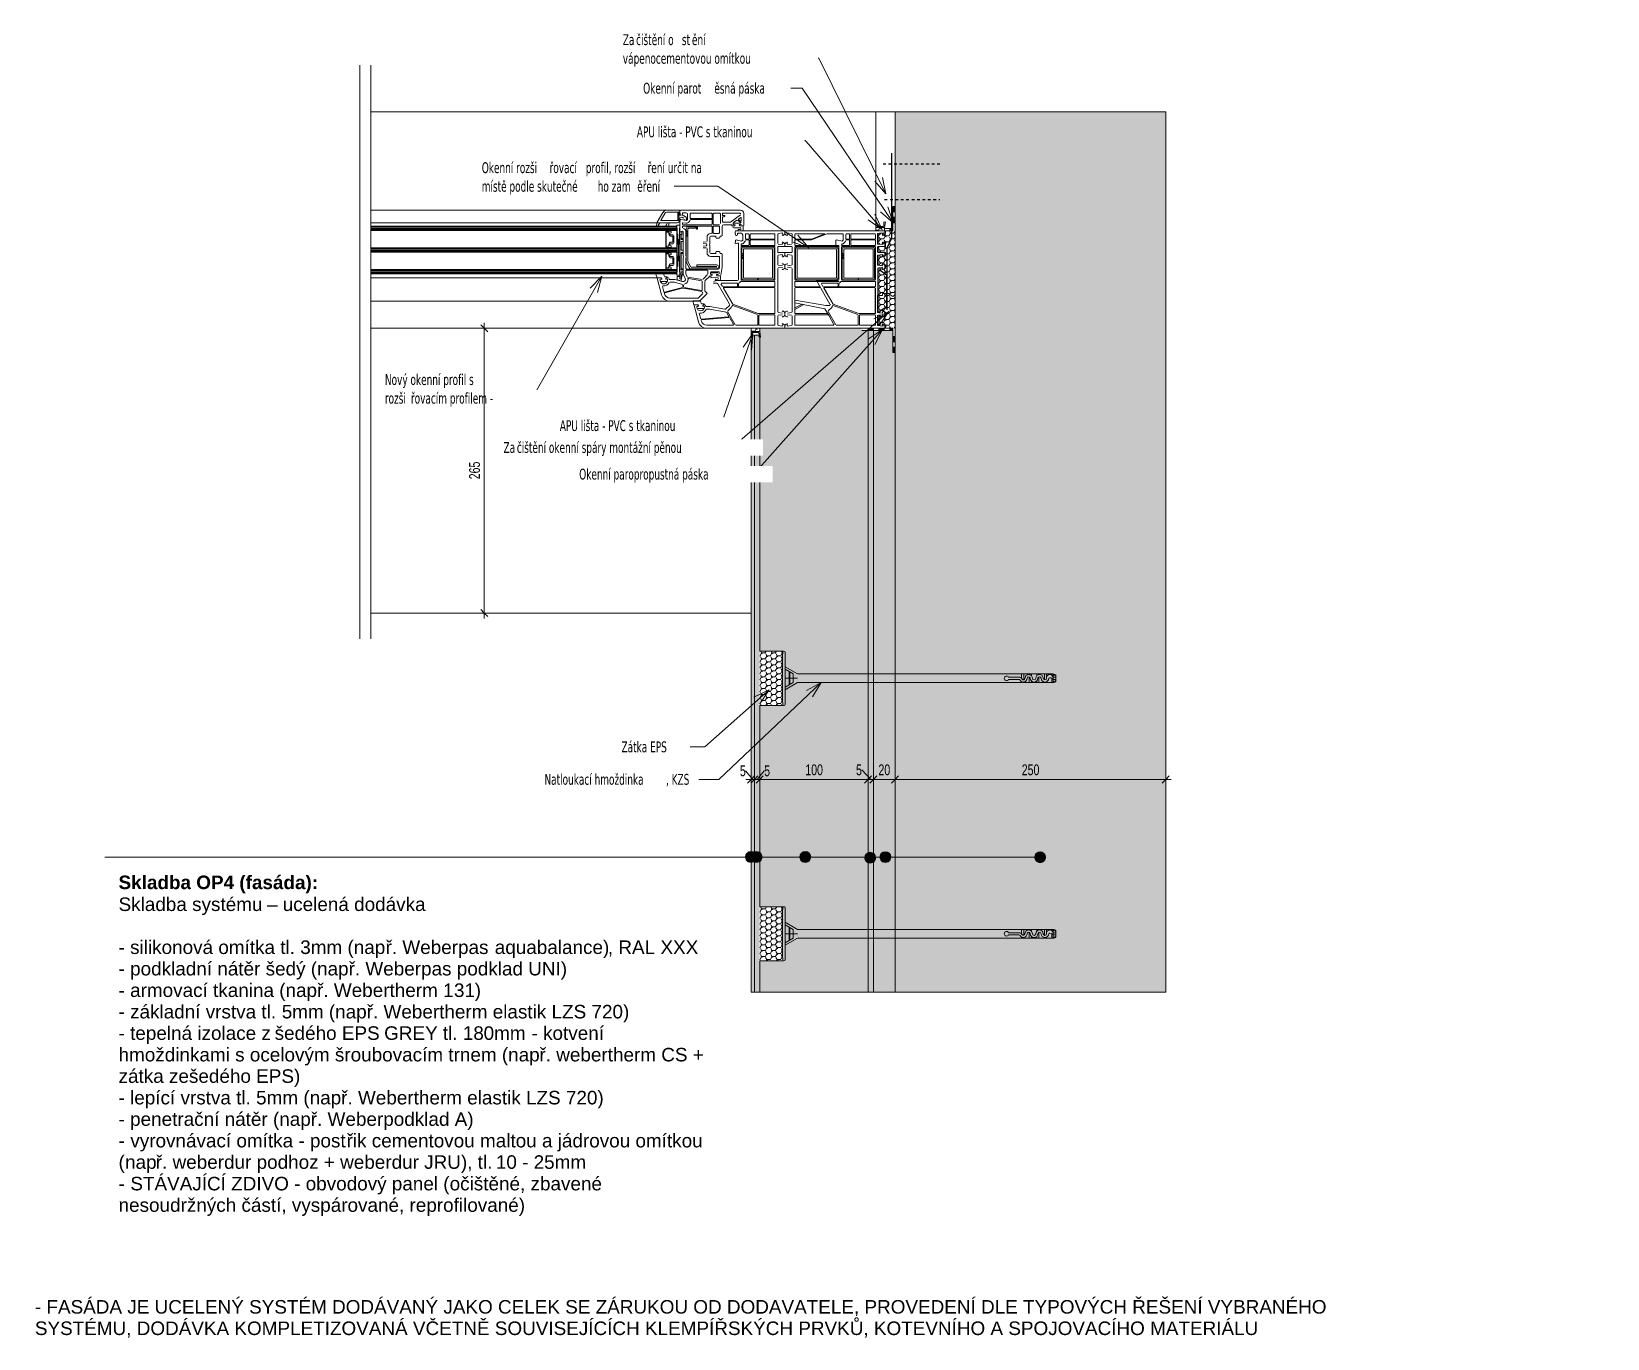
# Model space of a CAD drawing. Header units: millimetres. Extents: x 3755 to 11066, y 2401 to 4339.
# Drawn here: x 3755 to 5211, y 2518 to 3725 of the extents above; entities that cross this region are included whole.
import ezdxf

# ---------------------------------------------------------------- set-up
doc = ezdxf.new("R2010")
doc.units = ezdxf.units.MM
doc.linetypes.add('3_Čárkovaná 2_5mm', pattern=[5, 2.5, -2.5])
for name, color, linetype, lineweight in [('A-ANNO-DIMS', 211, 'Continuous', 9), ('A-ANNO-DIMS-5', 211, 'Continuous', 9), ('A-DETL', 90, 'Continuous', 18), ('A-DETL-GENF', 92, 'Continuous', 18), ('A-DETL-THIN', 151, 'Continuous', 18), ('G-ANNO-TEXT', 231, 'Continuous', 9)]:
    doc.layers.add(name, color=color, linetype=linetype, lineweight=lineweight)
doc.styles.add('Arial', font='arial.ttf', dxfattribs={"width": 0.7, "height": 10})
doc.styles.add('Arial_1', font='arial.ttf', dxfattribs={"height": 12.5})
doc.styles.add('Arial_B', font='arialbd.ttf', dxfattribs={"height": 12.5})
doc.styles.add('Tahoma', font='tahoma.ttf', dxfattribs={"width": 0.7, "height": 10})
doc.styles.add('Tahoma_B', font='tahomabd.ttf', dxfattribs={"width": 0.7, "height": 10})
doc.dimstyles.new('Vnitřní_-_průhledné', dxfattribs={"dimscale": 304.8, "dimtxt": 10.202594, "dimasz": 0.021325, "dimexe": 0.016404, "dimexo": 0.0625, "dimgap": 0.003281, "dimtad": 1, "dimdec": 0, "dimrnd": 5, "dimzin": 0, "dimdsep": 46, "dimtxsty": 'Arial', "dimblk1": 'OBLIQUE', "dimblk2": 'OBLIQUE', "dimsah": 1, "dimcen": 0.09, "dimdle": 0.016404, "dimazin": 0, "dimtfac": 1, "dimtdec": 4, "dimtix": 1, "dimtmove": 1, "dimatfit": 3, "dimfxl": 0.049213, "dimfxlon": 1, "dimtvp": 1, "dimtolj": 1, "dimtzin": 0, "dimarcsym": 2})
doc.dimstyles.new('Vnitřní_-_průhledné_1', dxfattribs={"dimscale": 304.8, "dimtxt": 10.202594, "dimasz": 0.021325, "dimexe": 0.016404, "dimexo": 0.0625, "dimgap": 0.003281, "dimtad": 1, "dimdec": 0, "dimrnd": 5, "dimzin": 0, "dimdsep": 46, "dimtxsty": 'Arial', "dimblk1": 'OBLIQUE', "dimblk2": 'OBLIQUE', "dimsah": 1, "dimcen": 0.09, "dimdle": 0.016404, "dimazin": 0, "dimtfac": 1, "dimtdec": 4, "dimtix": 1, "dimtmove": 0, "dimatfit": 3, "dimfxl": 0.049213, "dimfxlon": 1, "dimtvp": 1, "dimtolj": 1, "dimtzin": 0, "dimarcsym": 2})
pattern_1 = [(0, (0, 0), (5, 5), [0.5, -4.5]), (0, (2.5, 2.5), (5, 5), [0.5, -4.5])]
pattern_2 = [(0, (0, 0), (4.763, 2.75), [3.175, -6.35]), (120, (0, 0), (-4.7630699, 2.749879), [3.175, -6.35]), (60, (0, 0), (-0.0005699, 5.499013), [0, -6.35, 3.175, 0])]

msp = doc.modelspace()

# ---------------------------------------------------------------- texts
at = {"layer": 'G-ANNO-TEXT', "color": 1, "char_height": 10, "attachment_point": 1, "style": 'Tahoma_B', "bg_fill": 3, "box_fill_scale": 1.25, "bg_fill_color": 256, "bg_fill_true_color": 13158600, "bg_fill_transparency": 0}
for s, insert, width in [('Za', (4301.4, 3722.8), 14.871), ('Okenní parot', (4320.2, 3678), 79.688), ('Okenní rozši', (4171.1, 3604.6), 76.04), ('Nový okenní profil s ', (4081.6, 3408.9), 125.424), ('Za', (4191.2, 3346.2), 14.871)]:
    msp.add_mtext(s, dxfattribs=dict(at, insert=insert, width=width))
at = {"layer": 'G-ANNO-TEXT', "color": 7, "char_height": 12.5, "attachment_point": 1, "bg_fill": 3, "box_fill_scale": 1.25, "bg_fill_color": 256, "bg_fill_true_color": 13158600, "bg_fill_transparency": 0}
for s, insert, width, style in [('Skladba OP4 (fasáda):', (3835.5, 2945.8), 222.468, 'Arial_B'), ('- silikonová omítka tl. 3mm (nap', (3835.5, 2885.9), 299.029, 'Arial_1'), ('- FASÁDA JE UCELENÝ SYSTÉM DODÁVANÝ JAKO CELEK SE ZÁRUKOU OD DODAVATELE, PROVEDENÍ DLE TYPOVÝCH ŘEŠENÍ VYBRANÉHO ', (3758.2, 2553.8), 1449.852, 'Arial_1')]:
    msp.add_mtext(s, dxfattribs=dict(at, insert=insert, width=width, style=style))

# ---------------------------------------------------------------- blocks, each defined once
blk = doc.blocks.new('BP_HYDROIZOLACE NOVÁ 2 - Geotextilie 1_1-2100783-Okno _ Ostění _ Rozčiřovací')
at = {"layer": 'A-DETL-GENF'}
for points in [[(2, 0), (5, 0), (5, 2), (2, 2)], [(10, 0), (15, 0), (15, 2), (10, 2)], [(20, 0), (25, 0), (25, 2), (20, 2)]]:
    blk.add_hatch(color=256, dxfattribs=at).paths.add_polyline_path(points)
for p, q in [((5, 2), (2, 2)), ((2, 0), (5, 0)), ((5, 2), (10, 2)), ((5, 0), (5, 2)), ((5, 0), (10, 0)), ((15, 2), (10, 2)), ((10, 2), (10, 0)), ((15, 2), (20, 2)), ((15, 0), (15, 2)), ((15, 0), (20, 0)), ((25, 2), (20, 2)), ((20, 2), (20, 0)), ((20, 0), (25, 0)), ((25, 2), (30.9, 2)), ((25, 0), (25, 2)), ((25, 0), (30.9, 0)), ((10, 0), (15, 0))]:
    blk.add_line(p, q, dxfattribs=at)
blk = doc.blocks.new('BP_HYDROIZOLACE NOVÁ 2 - Geotextilie 1_1-2097918-Okno _ Ostění _ Rozčiřovací')
at = {"layer": 'A-DETL-GENF'}
for points in [[(0, 0), (5, 0), (5, 2), (0, 2)], [(10, 0), (15, 0), (15, 2), (10, 2)]]:
    blk.add_hatch(color=256, dxfattribs=at).paths.add_polyline_path(points)
for p, q in [((5, 2), (0, 2)), ((0, 2), (0, 0)), ((0, 0), (5, 0)), ((5, 2), (10, 2)), ((5, 0), (5, 2)), ((5, 0), (10, 0)), ((15, 2), (10, 2)), ((10, 2), (10, 0)), ((15, 2), (22.5, 2)), ((15, 0), (15, 2)), ((15, 0), (22.5, 0)), ((10, 0), (15, 0))]:
    blk.add_line(p, q, dxfattribs=at)
blk = doc.blocks.new('BP_HYDROIZOLACE NOVÁ 2 - Geotextilie 1_1-2208056-Okno _ Ostění _ Rozčiřovací')
at = {"layer": 'A-DETL-GENF'}
blk.add_hatch(color=256, dxfattribs=at).paths.add_polyline_path([(2, 0), (2, -2), (5, -2), (5, 0)])
for p, q in [((5, 0), (2, 0)), ((5, 0), (9.7, 0)), ((5, -2), (5, 0)), ((2, -2), (5, -2)), ((5, -2), (9.7, -2))]:
    blk.add_line(p, q, dxfattribs=at)
blk = doc.blocks.new('BP_HYDROIZOLACE NOVÁ 2 - Geotextilie 1_1-2207640-Okno _ Ostění _ Rozčiřovací')
at = {"layer": 'A-DETL-GENF'}
for points in [[(0, 0), (0, -2), (5, -2), (5, 0)], [(10, 0), (10, -2), (15, -2), (15, 0)]]:
    blk.add_hatch(color=256, dxfattribs=at).paths.add_polyline_path(points)
for p, q in [((5, 0), (0, 0)), ((0, 0), (0, -2)), ((5, 0), (10, 0)), ((5, -2), (5, 0)), ((15, 0), (10, 0)), ((10, 0), (10, -2)), ((15, 0), (22.5, 0)), ((15, -2), (15, 0)), ((0, -2), (5, -2)), ((5, -2), (10, -2)), ((10, -2), (15, -2)), ((15, -2), (22.5, -2))]:
    blk.add_line(p, q, dxfattribs=at)
blk = doc.blocks.new('DIMBLOCK1-Okno _ Ostění _ Rozčiřovací')
at = {"layer": 'A-ANNO-DIMS-5'}
for p, q in [((4420, 3034.5), (4420, 3049.5)), ((4423, 3034.5), (4423, 3049.5)), ((4414.9, 3042.5), (4421.5, 3034.5)), ((4414.9, 3042.5), (4414.9, 3042.5)), ((4415, 3034.5), (4423, 3034.5)), ((4420, 3034.5), (4420, 3029.5)), ((4423, 3034.5), (4423, 3029.5))]:
    blk.add_line(p, q, dxfattribs=at)
at = {"layer": 'A-ANNO-DIMS-5', "lineweight": 18}
for p, q in [((4420, 3034.5), (4416.7, 3031.3)), ((4423, 3034.5), (4419.7, 3031.3)), ((4420, 3034.5), (4423.2, 3037.8)), ((4423, 3034.5), (4426.2, 3037.8))]:
    blk.add_line(p, q, dxfattribs=at)
at = {"layer": 'A-ANNO-DIMS-5', "color": 0, "insert": (4409.6, 3047.6), "char_height": 10, "width": 6.404, "attachment_point": 1, "line_spacing_factor": 0.941778, "style": 'Arial'}
blk.add_mtext('\\fArial|b0|i0|c238|p34|;\\W.7;5', dxfattribs=at)
blk = doc.blocks.new('_Oblique')
at = {"color": 0, "linetype": 'ByBlock', "lineweight": -2}
blk.add_line((-0.5, -0.5), (0.5, 0.5), dxfattribs=at)
blk = doc.blocks.new('DIMBLOCK2-Okno _ Ostění _ Rozčiřovací')
at = {"layer": 'A-ANNO-DIMS-5'}
for p, q in [((4423, 3034.5), (4423, 3049.5)), ((4428, 3034.5), (4428, 3049.5)), ((4423, 3034.5), (4428, 3034.5)), ((4423, 3034.5), (4423, 3029.5)), ((4432, 3042.5), (4425.5, 3034.5)), ((4428, 3034.5), (4428, 3029.5)), ((4432, 3042.5), (4432, 3042.5))]:
    blk.add_line(p, q, dxfattribs=at)
at = {"layer": 'A-ANNO-DIMS-5', "lineweight": 18}
for p, q in [((4423, 3034.5), (4419.7, 3031.3)), ((4423, 3034.5), (4426.2, 3037.8)), ((4428, 3034.5), (4424.7, 3031.3)), ((4428, 3034.5), (4431.2, 3037.8))]:
    blk.add_line(p, q, dxfattribs=at)
at = {"layer": 'A-ANNO-DIMS-5', "color": 0, "insert": (4432, 3047.6), "char_height": 10, "width": 6.404, "attachment_point": 1, "line_spacing_factor": 0.941778, "style": 'Arial'}
blk.add_mtext('\\fArial|b0|i0|c238|p34|;\\W.7;5', dxfattribs=at)
blk = doc.blocks.new('DIMBLOCK3-Okno _ Ostění _ Rozčiřovací')
at = {"layer": 'A-ANNO-DIMS-5'}
for p, q in [((4428, 3034.5), (4428, 3049.5)), ((4528, 3034.5), (4528, 3049.5)), ((4428, 3034.5), (4528, 3034.5)), ((4428, 3034.5), (4428, 3029.5)), ((4528, 3034.5), (4528, 3029.5))]:
    blk.add_line(p, q, dxfattribs=at)
at = {"layer": 'A-ANNO-DIMS-5', "lineweight": 18}
for p, q in [((4428, 3034.5), (4424.7, 3031.3)), ((4428, 3034.5), (4431.2, 3037.8)), ((4528, 3034.5), (4524.7, 3031.3)), ((4528, 3034.5), (4531.2, 3037.8))]:
    blk.add_line(p, q, dxfattribs=at)
at = {"layer": 'A-ANNO-DIMS-5', "color": 0, "insert": (4470, 3048.5), "char_height": 10, "width": 19.212, "attachment_point": 1, "line_spacing_factor": 0.941778, "style": 'Arial'}
blk.add_mtext('100', dxfattribs=at)
blk = doc.blocks.new('DIMBLOCK4-Okno _ Ostění _ Rozčiřovací')
at = {"layer": 'A-ANNO-DIMS-5'}
for p, q in [((4522.3, 3043.4), (4530.5, 3034.5)), ((4522.3, 3043.4), (4522.3, 3043.4)), ((4528, 3034.5), (4528, 3049.5)), ((4533, 3034.5), (4533, 3049.5)), ((4528, 3034.5), (4533, 3034.5)), ((4528, 3034.5), (4528, 3029.5)), ((4533, 3034.5), (4533, 3029.5))]:
    blk.add_line(p, q, dxfattribs=at)
at = {"layer": 'A-ANNO-DIMS-5', "lineweight": 18}
for p, q in [((4528, 3034.5), (4524.7, 3031.3)), ((4528, 3034.5), (4531.2, 3037.8)), ((4533, 3034.5), (4529.7, 3031.3)), ((4533, 3034.5), (4536.2, 3037.8))]:
    blk.add_line(p, q, dxfattribs=at)
at = {"layer": 'A-ANNO-DIMS-5', "color": 0, "insert": (4516.9, 3048.5), "char_height": 10, "width": 6.404, "attachment_point": 1, "line_spacing_factor": 0.941778, "style": 'Arial'}
blk.add_mtext('\\fArial|b0|i0|c238|p34|;\\W.7;5', dxfattribs=at)
blk = doc.blocks.new('DIMBLOCK5-Okno _ Ostění _ Rozčiřovací')
at = {"layer": 'A-ANNO-DIMS-5'}
for p, q in [((4533, 3034.5), (4533, 3049.5)), ((4553, 3034.5), (4553, 3049.5)), ((4533, 3034.5), (4553, 3034.5)), ((4533, 3034.5), (4533, 3029.5)), ((4553, 3034.5), (4553, 3029.5))]:
    blk.add_line(p, q, dxfattribs=at)
at = {"layer": 'A-ANNO-DIMS-5', "lineweight": 18}
for p, q in [((4533, 3034.5), (4529.7, 3031.3)), ((4533, 3034.5), (4536.2, 3037.8)), ((4553, 3034.5), (4549.7, 3031.3)), ((4553, 3034.5), (4556.2, 3037.8))]:
    blk.add_line(p, q, dxfattribs=at)
at = {"layer": 'A-ANNO-DIMS-5', "color": 0, "insert": (4537.6, 3048.5), "char_height": 10, "width": 12.808, "attachment_point": 1, "line_spacing_factor": 0.941778, "style": 'Arial'}
blk.add_mtext('20', dxfattribs=at)
blk = doc.blocks.new('DIMBLOCK6-Okno _ Ostění _ Rozčiřovací')
at = {"layer": 'A-ANNO-DIMS-5'}
for p, q in [((4553, 3034.5), (4553, 3049.5)), ((4803, 3034.5), (4803, 3049.5)), ((4553, 3034.5), (4808, 3034.5)), ((4553, 3034.5), (4553, 3029.5)), ((4803, 3034.5), (4803, 3029.5))]:
    blk.add_line(p, q, dxfattribs=at)
at = {"layer": 'A-ANNO-DIMS-5', "lineweight": 18}
for p, q in [((4553, 3034.5), (4549.7, 3031.3)), ((4553, 3034.5), (4556.2, 3037.8)), ((4803, 3034.5), (4799.7, 3031.3)), ((4803, 3034.5), (4806.2, 3037.8))]:
    blk.add_line(p, q, dxfattribs=at)
at = {"layer": 'A-ANNO-DIMS-5', "color": 0, "insert": (4670, 3048.5), "char_height": 10, "width": 19.212, "attachment_point": 1, "line_spacing_factor": 0.941778, "style": 'Arial'}
blk.add_mtext('250', dxfattribs=at)
blk = doc.blocks.new('DIMBLOCK14-Okno _ Ostění _ Rozčiřovací')
at = {"layer": 'A-ANNO-DIMS-5'}
for p, q in [((4173.4, 3451.3), (4168.4, 3451.3)), ((4173.4, 3456.3), (4173.4, 3183.3)), ((4173.4, 3451.3), (4188.4, 3451.3)), ((4173.4, 3188.3), (4168.4, 3188.3)), ((4173.4, 3188.3), (4188.4, 3188.3))]:
    blk.add_line(p, q, dxfattribs=at)
at = {"layer": 'A-ANNO-DIMS-5', "lineweight": 18}
for p, q in [((4173.4, 3451.3), (4170.2, 3454.6)), ((4173.4, 3451.3), (4176.7, 3448.1)), ((4173.4, 3188.3), (4170.2, 3191.6)), ((4173.4, 3188.3), (4176.7, 3185.1))]:
    blk.add_line(p, q, dxfattribs=at)
at = {"layer": 'A-ANNO-DIMS-5', "color": 0, "insert": (4159.4, 3311.8), "char_height": 10, "width": 19.212, "attachment_point": 1, "rotation": 90, "line_spacing_factor": 0.941778, "style": 'Arial'}
blk.add_mtext('265', dxfattribs=at)

# ---------------------------------------------------------------- dimensions: what is measured, and where the dimension line sits
at = {"layer": 'A-ANNO-DIMS'}
for base, p1, p2, override, picture, middle in [((4423, 3034.5), (4420, 3049.5), (4423, 3049.5), {"dimpost": '<>', "dimfxl": 3}, 'DIMBLOCK1-Okno _ Ostění _ Rozčiřovací', (4412.8, 3041)), ((4428, 3034.5), (4423, 3049.5), (4428, 3049.5), {"dimpost": '<>', "dimfxl": 5}, 'DIMBLOCK2-Okno _ Ostění _ Rozčiřovací', (4435.2, 3041)), ((4533, 3034.5), (4528, 3049.5), (4533, 3049.5), {"dimpost": '<>', "dimfxl": 5}, 'DIMBLOCK4-Okno _ Ostění _ Rozčiřovací', (4520.1, 3041.8))]:
    dim = msp.add_linear_dim(base=base, p1=p1, p2=p2, dimstyle='Vnitřní_-_průhledné', override=override, dxfattribs=at)
    dim.commit()
    dim.dimension.update_dxf_attribs({"geometry": picture, "text_midpoint": middle, "dimtype": 160})
for base, p1, p2, override, picture, middle in [((4528, 3034.5), (4428, 3049.5), (4528, 3049.5), {"dimpost": '<>', "dimfxl": 100}, 'DIMBLOCK3-Okno _ Ostění _ Rozčiřovací', (4478, 3040.6)), ((4553, 3034.5), (4533, 3049.5), (4553, 3049.5), {"dimpost": '<>', "dimfxl": 20}, 'DIMBLOCK5-Okno _ Ostění _ Rozčiřovací', (4543, 3040.6)), ((4803, 3034.5), (4553, 3049.5), (4803, 3049.5), {"dimpost": '<>', "dimfxl": 250}, 'DIMBLOCK6-Okno _ Ostění _ Rozčiřovací', (4678, 3040.6))]:
    dim = msp.add_linear_dim(base=base, p1=p1, p2=p2, dimstyle='Vnitřní_-_průhledné_1', override=override, dxfattribs=at)
    dim.commit()
    dim.dimension.update_dxf_attribs({"geometry": picture, "text_midpoint": middle})

# ---------------------------------------------------------------- hatches: boundary and pattern name
at = {"layer": 'A-DETL-GENF'}
h = msp.add_hatch(dxfattribs=at)
h.set_pattern_fill('FP_1', style=0, pattern_type=2)
h.set_pattern_definition([(45, (0, 0), (-8.838835, 8.838835), []), (45, (3.75, 0), (-8.838835, 8.838835), []), (45, (10.7, 0), (-8.838835, 8.838835), [5, -2.5, 0.5, -2.5])])
h.paths.add_polyline_path([(4803, 2838.1), (4803, 3651.3), (4553, 3651.3), (4553, 2838.1), (4688.3, 2838.1)])
h.paths.add_polyline_path([(4687, 2957.8), (4685.7, 2958), (4684.5, 2958.5), (4683.5, 2959.3), (4682.7, 2960.3), (4682.2, 2961.5), (4682, 2962.8), (4682.2, 2964.1), (4682.7, 2965.3), (4683.5, 2966.4), (4684.5, 2967.2), (4685.7, 2967.7), (4687, 2967.8), (4688.3, 2967.6), (4689.5, 2967.1), (4690.6, 2966.4), (4691.4, 2965.3), (4691.9, 2964.1), (4692, 2962.8), (4691.8, 2961.5), (4691.3, 2960.3), (4690.6, 2959.3), (4689.5, 2958.5), (4688.3, 2958)])
h = msp.add_hatch(dxfattribs=at)
h.set_pattern_fill('FP_4', color=1, style=0, pattern_type=2)
h.set_pattern_definition(pattern_2)
h.paths.add_polyline_path([(4535.3, 3541.3), (4543.3, 3541.3), (4543.3, 3544.3), (4535.3, 3544.3), (4535.3, 3542.2)])
h = msp.add_hatch(dxfattribs=at)
h.set_pattern_fill('FP_4', color=1, style=0, pattern_type=2)
h.set_pattern_definition(pattern_2)
h.paths.add_polyline_path([(4550.8, 3480.6), (4551.8, 3481.1), (4553, 3482.2), (4553, 3541.3), (4543.5, 3541.3), (4543.5, 3538.6), (4542, 3537.1), (4541, 3538.1), (4542.2, 3539.4), (4536.8, 3538.9), (4536.8, 3529.1), (4541.4, 3528.7), (4541, 3529.9), (4542, 3530.9), (4543.5, 3529.4), (4543.4, 3527.1), (4543.3, 3526.9), (4543.1, 3526.7), (4543, 3526.7), (4537.3, 3526.7), (4536.9, 3526.6), (4536.8, 3526.3), (4536.8, 3526.2), (4536.8, 3521.8), (4536.9, 3521.5), (4537.3, 3521.3), (4543.1, 3521.3), (4543.3, 3521.2), (4543.4, 3520.9), (4543.5, 3520.8), (4543.5, 3518.6), (4542, 3517.1), (4541, 3518.1), (4541.4, 3519.3), (4536.8, 3518.9), (4536.8, 3509.4), (4541.1, 3509), (4541, 3510.4), (4541.9, 3510.9), (4543.5, 3509.4), (4543.5, 3506.9), (4542, 3505.4), (4541, 3505.9), (4541.2, 3507.3), (4537, 3506.9), (4537, 3481.5), (4541.5, 3481.5), (4541.5, 3483.5), (4547.2, 3483.5), (4548.5, 3482.2)])
h = msp.add_hatch(dxfattribs=at)
h.set_pattern_fill('FP_4', color=1, style=0, pattern_type=2)
h.set_pattern_definition(pattern_2)
h.paths.add_polyline_path([(4551, 3451.3), (4553, 3451.3), (4553, 3482.2), (4551.8, 3481.1), (4550.8, 3480.6), (4548.5, 3482.2), (4547.2, 3483.5), (4541.5, 3483.5), (4541.5, 3481.5), (4536.8, 3481.5), (4536.8, 3465.7), (4541.1, 3465.3), (4541.9, 3467.3), (4543.5, 3465.7), (4543.5, 3463.2), (4542, 3461.7), (4541.1, 3463.6), (4536.8, 3463.2), (4536.8, 3453.7), (4541.5, 3453.3), (4541, 3454.5), (4542, 3455.5), (4543.5, 3454), (4543.5, 3451.3), (4548, 3451.3)])
h = msp.add_hatch(dxfattribs=at)
h.set_pattern_fill('FP_4', color=1, style=0, pattern_type=2)
h.set_pattern_definition(pattern_2)
h.paths.add_polyline_path([(4428, 3448.3), (4428, 3451.3), (4420, 3451.3), (4420, 3448.3)])
h = msp.add_hatch(dxfattribs=at)
h.set_pattern_fill('FP_3', color=1, style=0, pattern_type=2)
h.set_pattern_definition([(0, (0, 0), (4.763, 2.75), [3.175, -6.35]), (120, (0, 0), (-4.7630699, 2.749879), [3.175, -6.35]), (60, (0, 0), (-6.99e-05, 5.499879), [0, -6.35, 3.175, 0])])
h.paths.add_polyline_path([(4528, 2838.1), (4528, 2957.8), (4527.5, 2958), (4526.5, 2958.8), (4525.7, 2959.8), (4525.2, 2961), (4525, 2962.3), (4525.2, 2963.6), (4525.7, 2964.8), (4526.5, 2965.8), (4527.5, 2966.6), (4528, 2966.8), (4528, 3449.3), (4522, 3449.3), (4522, 3451.3), (4428, 3451.3), (4428, 3153), (4448.8, 3153), (4448.8, 3103), (4428, 3103), (4428, 2967), (4428.5, 2966.6), (4429.3, 2965.5), (4429.8, 2964.3), (4430, 2963), (4429.8, 2961.7), (4429.3, 2960.5), (4428.5, 2959.5), (4428, 2959.1), (4428, 2917.1), (4448.8, 2917.1), (4448.8, 2867.1), (4428, 2867.1), (4428, 2838.1), (4448.8, 2838.1)])
h.paths.add_polyline_path([(4470, 2958), (4468.7, 2958.1), (4467.5, 2958.6), (4466.4, 2959.4), (4465.6, 2960.5), (4465.1, 2961.7), (4465, 2963), (4465.1, 2964.3), (4465.6, 2965.5), (4466.4, 2966.5), (4467.5, 2967.3), (4468.7, 2967.8), (4470, 2968), (4471.3, 2967.8), (4472.5, 2967.3), (4473.5, 2966.5), (4474.3, 2965.5), (4474.8, 2964.3), (4475, 2963), (4474.8, 2961.7), (4474.3, 2960.5), (4473.5, 2959.4), (4472.5, 2958.6), (4471.3, 2958.1)])
h = msp.add_hatch(dxfattribs=at)
h.set_pattern_fill('FP_2', color=1, style=0, pattern_type=2)
h.set_pattern_definition(pattern_1)
h.paths.add_polyline_path([(4421.4, 2838.1), (4423, 2838.1), (4423, 2958.5), (4422.3, 2958.7), (4421.1, 2958.2), (4420, 2958), (4420, 2838.1), (4421.1, 2838.1)])
h.paths.add_polyline_path([(4422.4, 2967.3), (4422.5, 2967.4), (4423, 2967.6), (4423, 3444.3), (4420, 3444.3), (4420, 2968), (4421.1, 2967.9), (4422.4, 2967.3)])
h = msp.add_hatch(dxfattribs=at)
h.set_pattern_fill('FP_2', color=1, style=0, pattern_type=2)
h.set_pattern_definition(pattern_1)
h.paths.add_polyline_path([(4423, 2838.1), (4428, 2838.1), (4428, 2959.1), (4427.5, 2958.7), (4426.3, 2958.2), (4425, 2958), (4423.7, 2958.2), (4423, 2958.5), (4423, 2867.1)])
h.paths.add_polyline_path([(4428, 2967), (4428, 3444.8), (4423, 3444.8), (4423, 2967.6), (4423.7, 2967.9), (4425, 2968), (4426.3, 2967.9), (4427.5, 2967.4)])
h = msp.add_hatch(dxfattribs=at)
h.set_pattern_fill('FP_2', color=1, style=0, pattern_type=2)
h.set_pattern_definition(pattern_1)
h.paths.add_polyline_path([(4528, 2838.1), (4533, 2838.1), (4533, 2958.3), (4532.5, 2958), (4531.3, 2957.5), (4530, 2957.3), (4528.7, 2957.5), (4528, 2957.8), (4528, 2900.4)])
h.paths.add_polyline_path([(4533, 2966.3), (4533, 3449.3), (4528, 3449.3), (4528, 2966.8), (4528.7, 2967.1), (4530, 2967.3), (4531.3, 2967.1), (4532.5, 2966.6)])
h = msp.add_hatch(dxfattribs=at)
h.set_pattern_fill('FP_2', color=1, style=0, pattern_type=2)
h.set_pattern_definition(pattern_1)
h.paths.add_polyline_path([(4533, 2838.1), (4553, 2838.1), (4553, 3428.8), (4551, 3428.8), (4551, 3449.3), (4533, 3449.3), (4533, 2966.3), (4533.5, 2965.8), (4534.3, 2964.8), (4534.8, 2963.6), (4535, 2962.3), (4534.8, 2961), (4534.3, 2959.8), (4533.5, 2958.8), (4533, 2958.3), (4533, 2900.4)])
h.paths.add_polyline_path([(4544, 2957.9), (4542.7, 2958.1), (4541.5, 2958.6), (4540.5, 2959.4), (4539.7, 2960.4), (4539.2, 2961.6), (4539, 2962.9), (4539.2, 2964.2), (4539.7, 2965.4), (4540.5, 2966.4), (4541.5, 2967.2), (4542.8, 2967.7), (4544, 2967.9), (4545.3, 2967.7), (4546.5, 2967.2), (4547.6, 2966.4), (4548.4, 2965.4), (4548.9, 2964.2), (4549, 2962.9), (4548.9, 2961.6), (4548.4, 2960.4), (4547.6, 2959.4), (4546.5, 2958.6), (4545.3, 2958.1)])
h = msp.add_hatch(dxfattribs=at)
h.set_pattern_fill('FP_4', color=1, style=0, pattern_type=2)
h.set_pattern_definition(pattern_2)
h.paths.add_polyline_path([(4428, 3153), (4428, 3103), (4448.8, 3103), (4448.8, 3153)])
for points in [[(4419.8, 2958), (4421.1, 2958.2), (4422.3, 2958.7), (4423.4, 2959.5), (4424.2, 2960.5), (4424.7, 2961.7), (4424.8, 2963), (4424.7, 2964.3), (4424.2, 2965.5), (4423.4, 2966.6), (4422.3, 2967.4), (4421.1, 2967.9), (4419.8, 2968), (4418.5, 2967.9), (4417.3, 2967.4), (4416.3, 2966.6), (4415.5, 2965.5), (4415, 2964.3), (4414.8, 2963), (4415, 2961.7), (4415.5, 2960.5), (4416.3, 2959.5), (4417.3, 2958.7), (4418.5, 2958.2)], [(4425, 2958), (4426.3, 2958.2), (4427.5, 2958.7), (4428.5, 2959.5), (4429.3, 2960.5), (4429.8, 2961.7), (4430, 2963), (4429.8, 2964.3), (4429.3, 2965.5), (4428.5, 2966.6), (4427.5, 2967.4), (4426.2, 2967.9), (4425, 2968), (4423.7, 2967.9), (4422.4, 2967.3), (4423.4, 2966.6), (4424.2, 2965.5), (4424.7, 2964.3), (4424.8, 2963), (4424.7, 2961.7), (4424.2, 2960.5), (4423.4, 2959.5), (4422.4, 2958.7), (4422.5, 2958.7), (4423.7, 2958.2), (4424.7, 2958.1)], [(4470, 2958), (4471.3, 2958.1), (4472.5, 2958.6), (4473.5, 2959.4), (4474.3, 2960.5), (4474.8, 2961.7), (4475, 2963), (4474.8, 2964.3), (4474.3, 2965.5), (4473.5, 2966.5), (4472.5, 2967.3), (4471.3, 2967.8), (4470, 2968), (4468.7, 2967.8), (4467.5, 2967.3), (4466.4, 2966.5), (4465.6, 2965.5), (4465.1, 2964.3), (4465, 2963), (4465.1, 2961.7), (4465.6, 2960.5), (4466.4, 2959.4), (4467.5, 2958.6), (4468.7, 2958.1)], [(4530, 2957.3), (4531.3, 2957.5), (4532.5, 2958), (4533.5, 2958.8), (4534.3, 2959.8), (4534.8, 2961), (4535, 2962.3), (4534.8, 2963.6), (4534.3, 2964.8), (4533.5, 2965.8), (4532.5, 2966.6), (4531.3, 2967.1), (4530, 2967.3), (4528.7, 2967.1), (4527.5, 2966.6), (4526.5, 2965.8), (4525.7, 2964.8), (4525.2, 2963.6), (4525, 2962.3), (4525.2, 2961), (4525.7, 2959.8), (4526.5, 2958.8), (4527.5, 2958), (4528.7, 2957.5)], [(4544, 2957.9), (4545.3, 2958.1), (4546.5, 2958.6), (4547.6, 2959.4), (4548.4, 2960.4), (4548.9, 2961.6), (4549, 2962.9), (4548.9, 2964.2), (4548.4, 2965.4), (4547.6, 2966.4), (4546.5, 2967.2), (4545.3, 2967.7), (4544, 2967.9), (4542.8, 2967.7), (4541.5, 2967.2), (4540.5, 2966.4), (4539.7, 2965.4), (4539.2, 2964.2), (4539, 2962.9), (4539.2, 2961.6), (4539.7, 2960.4), (4540.5, 2959.4), (4541.5, 2958.6), (4542.7, 2958.1)], [(4687, 2957.8), (4688.3, 2958), (4689.5, 2958.5), (4690.6, 2959.3), (4691.3, 2960.3), (4691.8, 2961.5), (4692, 2962.8), (4691.9, 2964.1), (4691.4, 2965.3), (4690.6, 2966.4), (4689.5, 2967.1), (4688.3, 2967.6), (4687, 2967.8), (4685.7, 2967.7), (4684.5, 2967.2), (4683.5, 2966.4), (4682.7, 2965.3), (4682.2, 2964.1), (4682, 2962.8), (4682.2, 2961.5), (4682.7, 2960.3), (4683.5, 2959.3), (4684.5, 2958.5), (4685.7, 2958)]]:
    msp.add_hatch(color=7, dxfattribs=at).paths.add_polyline_path(points)
h = msp.add_hatch(dxfattribs=at)
h.set_pattern_fill('FP_4', color=1, style=0, pattern_type=2)
h.set_pattern_definition(pattern_2)
h.paths.add_polyline_path([(4448.8, 2867.1), (4448.8, 2917.1), (4428, 2917.1), (4428, 2867.1), (4430.7, 2867.1)])

# ---------------------------------------------------------------- linework, layer by layer
at = {"layer": 'A-DETL'}
for p, q in [((4535.3, 3544.3), (4535.3, 3651.3)), ((4342, 3560.3), (4068.5, 3560.3)), ((4338.5, 3558.3), (4333.2, 3549.2)), ((4340.2, 3557.4), (4336.7, 3551.5)), ((4353.4, 3560.3), (4342, 3560.3)), ((4351.8, 3558.4), (4342, 3558.4)), ((4352.3, 3551.2), (4352.3, 3557.9)), ((4353.7, 3556.9), (4352.5, 3557.7)), ((4352.5, 3557.7), (4353.7, 3557.7)), ((4352.5, 3556.9), (4353.7, 3556.9)), ((4353.7, 3556.5), (4352.5, 3556.5)), ((4352.5, 3556.5), (4352.5, 3555.7)), ((4352.5, 3555.7), (4353.7, 3555.7)), ((4352.5, 3554.7), (4353.7, 3555.3)), ((4353.7, 3554.1), (4352.5, 3554.7)), ((4352.9, 3558.1), (4352.9, 3558.9)), ((4352.9, 3558.9), (4353.7, 3558.5)), ((4353.7, 3558.5), (4352.9, 3558.1)), ((4353.7, 3553.3), (4352.9, 3553.7)), ((4352.9, 3552.9), (4352.9, 3553.7)), ((4352.9, 3552.9), (4353.7, 3553.3)), ((4354.2, 3559.6), (4353.4, 3560.3)), ((4353.7, 3555.7), (4353.7, 3556.5)), ((4354.9, 3560.3), (4354.2, 3559.6)), ((4354.2, 3556.3), (4354.2, 3559.6)), ((4354.2, 3559.1), (4354.4, 3556.3)), ((4354.2, 3551.2), (4354.2, 3553.2)), ((4354.6, 3553.7), (4355.8, 3553.9)), ((4356.4, 3556.1), (4354.8, 3555.8)), ((4410.2, 3560.3), (4354.9, 3560.3)), ((4354.9, 3555.8), (4356.1, 3556)), ((4356.2, 3553.9), (4357.9, 3552.9)), ((4359.9, 3554), (4356.4, 3556.1)), ((4356.5, 3556.5), (4356.5, 3557.5)), ((4357, 3558), (4359.7, 3558)), ((4360.2, 3552), (4360.2, 3553.6)), ((4361.2, 3556.5), (4361.2, 3551.7)), ((4363.7, 3557), (4363.7, 3553)), ((4383.4, 3557.5), (4364.2, 3557.5)), ((4383.9, 3553), (4383.9, 3557)), ((4385, 3557), (4385, 3547.3)), ((4391.1, 3557.5), (4385.5, 3557.5)), ((4391.6, 3548), (4391.6, 3557)), ((4393.4, 3557), (4393.4, 3556)), ((4393.4, 3553.8), (4393.4, 3549.8)), ((4409.9, 3557.5), (4393.9, 3557.5)), ((4393.9, 3555.5), (4395.2, 3555.5)), ((4395.2, 3554.3), (4393.9, 3554.3)), ((4400.9, 3549.4), (4410.2, 3555.9)), ((4410.1, 3553.4), (4408.5, 3552.2)), ((4410.9, 3550.7), (4410.9, 3553)), ((4413.2, 3546.1), (4413.2, 3557.3)), ((4333.1, 3548.8), (4068.5, 3548.8)), ((4351.3, 3545.5), (4068.5, 3545.5)), ((4068.5, 3544.5), (4351.4, 3544.5)), ((4068.5, 3543.5), (4351.3, 3543.5)), ((4068.5, 3542.5), (4351.3, 3542.5)), ((4068.5, 3541.5), (4351.3, 3541.5)), ((4333.2, 3549.2), (4332.4, 3546.2)), ((4335.5, 3548.8), (4333.5, 3548.8)), ((4333.5, 3548.8), (4351.7, 3548.8)), ((4333.7, 3545.7), (4335.5, 3548.8)), ((4337.1, 3550.7), (4351.8, 3550.7)), ((4344.8, 3541.2), (4341.3, 3541.2)), ((4341.3, 3541.2), (4341.3, 3525.7)), ((4345.3, 3541), (4341.5, 3541)), ((4341.5, 3541), (4341.5, 3526)), ((4344, 3540), (4341.5, 3540)), ((4341.5, 3540), (4343.5, 3540)), ((4341.9, 3545.3), (4343.3, 3545.3)), ((4344.2, 3548.8), (4342.4, 3548.8)), ((4343.6, 3545.5), (4344.2, 3548.8)), ((4344, 3538.1), (4344, 3540)), ((4351.3, 3546.4), (4354.2, 3546.4)), ((4354.2, 3546.4), (4351.3, 3500.3)), ((4351.3, 3500.3), (4351.3, 3546.4)), ((4351.3, 3546.4), (4354.2, 3500.3)), ((4351.3, 3541.5), (4351.3, 3525.5)), ((4353.7, 3552.1), (4352.5, 3552.1)), ((4353.5, 3550.5), (4352.7, 3551.3)), ((4354.4, 3551.3), (4354.2, 3548.7)), ((4354.2, 3548.5), (4354.2, 3540.6)), ((4354.2, 3500.3), (4354.2, 3546.4)), ((4354.2, 3546.4), (4354.2, 3500.3)), ((4354.2, 3539.9), (4355.9, 3540.4)), ((4354.2, 3497), (4354.2, 3539.9)), ((4354.5, 3540.3), (4356.5, 3540.9)), ((4360.2, 3550.7), (4355, 3551.8)), ((4355.9, 3540.4), (4355.9, 3538)), ((4356.7, 3548.3), (4356.7, 3547.3)), ((4356.7, 3545.2), (4356.7, 3543.9)), ((4357.2, 3546.8), (4383.4, 3546.8)), ((4369, 3545.7), (4357.2, 3545.7)), ((4357.2, 3540.4), (4357.2, 3518)), ((4359.7, 3548.3), (4357.3, 3548.8)), ((4359.7, 3540.6), (4359.7, 3518.6)), ((4360.1, 3543.1), (4360.1, 3512.8)), ((4360.1, 3540.7), (4361.6, 3540.7)), ((4360.1, 3539.5), (4361.6, 3539.5)), ((4361.6, 3538.7), (4360.1, 3538.7)), ((4361.2, 3551.7), (4360.2, 3550.7)), ((4361.6, 3512.8), (4361.6, 3543.1)), ((4362.9, 3550), (4361.9, 3549)), ((4368.6, 3545.1), (4362.1, 3545.1)), ((4362.1, 3543.6), (4368.6, 3543.6)), ((4383.4, 3551.8), (4364.1, 3551.8)), ((4364.2, 3552.5), (4383.4, 3552.5)), ((4368.6, 3543.6), (4368.6, 3545.1)), ((4369.5, 3543.2), (4369.5, 3545.2)), ((4370.5, 3545.2), (4370.5, 3543.2)), ((4383.4, 3545.7), (4371, 3545.7)), ((4383.9, 3547.3), (4383.9, 3551.3)), ((4383.9, 3539.4), (4383.9, 3545.2)), ((4385, 3545.2), (4385, 3539.4)), ((4385.5, 3546.8), (4390.6, 3546.8)), ((4390.2, 3545.7), (4385.5, 3545.7)), ((4385.5, 3538.9), (4390.2, 3538.9)), ((4390.7, 3539.4), (4390.7, 3545.2)), ((4393.2, 3536.7), (4393.2, 3545.3)), ((4394.2, 3549.3), (4400.6, 3549.3)), ((4394.7, 3546.8), (4401.7, 3546.8)), ((4402.7, 3545.8), (4404.8, 3545.8)), ((4404.8, 3545.8), (4403.4, 3545.8)), ((4403.5, 3547.5), (4403.5, 3548.5)), ((4403.7, 3548.9), (4406.7, 3551)), ((4410.3, 3548.4), (4403.8, 3548.4)), ((4404.1, 3544.1), (4410.4, 3544)), ((4405.9, 3541.3), (4405.2, 3540.6)), ((4405.2, 3540.1), (4405.4, 3537.3)), ((4450.7, 3541.3), (4405.9, 3541.3)), ((4407.3, 3551), (4410.7, 3548.7)), ((4407.5, 3537.5), (4407.5, 3538.5)), ((4408, 3539), (4410.7, 3539)), ((4408.4, 3541.3), (4411.5, 3541.3)), ((4408.5, 3551.4), (4410.1, 3550.3)), ((4410, 3542.5), (4409, 3542.4)), ((4409.2, 3545.8), (4412.9, 3545.8)), ((4412.4, 3545.8), (4409.2, 3545.8)), ((4410.4, 3547), (4409.6, 3547)), ((4412.7, 3542.5), (4412.7, 3545.5)), ((4417.6, 3538.5), (4415.2, 3538.5)), ((4441.5, 3538.5), (4419.7, 3538.5)), ((4444.5, 3529.6), (4444.5, 3538.4)), ((4444.9, 3538.9), (4449.1, 3539.3)), ((4449.4, 3538.8), (4448.7, 3538.1)), ((4449.7, 3537.1), (4451.2, 3538.6)), ((4451.2, 3538.9), (4451.2, 3540.8)), ((4451.2, 3538.9), (4451.2, 3540.8)), ((4452.7, 3537.1), (4451.2, 3538.6)), ((4451.7, 3541.3), (4518.7, 3541.3)), ((4453, 3538.8), (4453.6, 3538.1)), ((4457.4, 3538.9), (4453.2, 3539.3)), ((4457.9, 3529.6), (4457.9, 3538.5)), ((4460.9, 3538.5), (4488.1, 3538.5)), ((4488.1, 3538.5), (4475.7, 3533.5)), ((4475.9, 3532.8), (4490, 3538.5)), ((4490, 3538.5), (4505, 3538.5)), ((4505, 3538.5), (4505, 3532.7)), ((4510.4, 3538.5), (4508, 3538.5)), ((4534.3, 3538.5), (4512.5, 3538.5)), ((4535.3, 3541.3), (4518.7, 3541.3)), ((4536.3, 3548.2), (4535.3, 3550)), ((4535.3, 3544.3), (4535.3, 3550)), ((4535.3, 3541.3), (4535.3, 3544.3)), ((4543.3, 3544.3), (4535.3, 3544.3)), ((4543.3, 3541.3), (4535.3, 3541.3)), ((4536.3, 3545.3), (4536.3, 3548.2)), ((4542.1, 3545.3), (4536.3, 3545.3)), ((4542.2, 3539.4), (4536.8, 3538.9)), ((4536.8, 3538.9), (4536.8, 3529.1)), ((4537.3, 3529.6), (4537.3, 3538.4)), ((4537.7, 3538.9), (4541.9, 3539.3)), ((4541, 3538.1), (4542.2, 3539.4)), ((4542.2, 3538.8), (4541.5, 3538.1)), ((4543.5, 3538.6), (4542, 3537.1)), ((4544, 3549.6), (4542.4, 3549.3)), ((4542.5, 3537.1), (4544, 3538.6)), ((4544, 3549.6), (4543.3, 3544.3)), ((4543.3, 3544.3), (4543.3, 3541.3)), ((4543.5, 3541.3), (4543.5, 3538.6)), ((4544, 3538.9), (4544, 3540.8)), ((4553, 3482.2), (4553, 3541.3)), ((4351.3, 3525.5), (4068.5, 3525.5)), ((4068.5, 3524.5), (4351.3, 3524.5)), ((4341.3, 3525.7), (4344.8, 3525.7)), ((4344, 3527), (4341.5, 3527)), ((4341.5, 3526), (4345.3, 3526)), ((4344, 3528.8), (4344, 3527)), ((4345.2, 3537.6), (4347.7, 3537.6)), ((4345.2, 3529.3), (4347.7, 3529.3)), ((4347.5, 3536.2), (4346, 3536.2)), ((4346, 3530.7), (4347.5, 3530.7)), ((4347.5, 3530.7), (4347.5, 3536.2)), ((4348.5, 3530.3), (4348.5, 3536.6)), ((4355.9, 3538), (4354.2, 3538)), ((4355.4, 3538), (4355.4, 3533.3)), ((4355.4, 3534.3), (4357.2, 3534.3)), ((4355.4, 3533.3), (4357.2, 3533.3)), ((4357.2, 3531.3), (4355.4, 3531.3)), ((4355.4, 3531.3), (4355.4, 3523.3)), ((4357.2, 3534.3), (4357.2, 3531.3)), ((4361.6, 3537.6), (4360.1, 3537.6)), ((4360.1, 3537.3), (4361.6, 3537.3)), ((4361.6, 3537.1), (4360.1, 3537.1)), ((4360.1, 3536.8), (4361.6, 3536.8)), ((4360.1, 3536.3), (4361.6, 3536.3)), ((4375.6, 3530.9), (4378.7, 3531.1)), ((4378.4, 3529.4), (4375.6, 3529.5)), ((4375.6, 3527.1), (4378.4, 3527.3)), ((4378.7, 3525.5), (4375.6, 3525.7)), ((4379.2, 3531.6), (4379.2, 3535.4)), ((4379.2, 3521.2), (4379.2, 3525)), ((4381.7, 3529), (4381.7, 3535.4)), ((4381.7, 3521.2), (4381.7, 3527.6)), ((4382.7, 3536.4), (4386.8, 3536.4)), ((4387.3, 3535.9), (4387.3, 3534.7)), ((4387.6, 3534.4), (4390.7, 3534.4)), ((4391, 3534.7), (4391, 3536.1)), ((4391.3, 3536.4), (4392.9, 3536.4)), ((4405.4, 3532.3), (4405.2, 3529.6)), ((4405.5, 3529.3), (4407.5, 3529.9)), ((4405.9, 3536.8), (4407.1, 3537)), ((4411.2, 3531.7), (4406, 3532.8)), ((4408.2, 3529.4), (4408.2, 3496.3)), ((4410.7, 3526.2), (4410.7, 3496.2)), ((4412.2, 3532.7), (4411.2, 3531.7)), ((4411.2, 3527.8), (4417.6, 3527.8)), ((4441.5, 3526.7), (4411.2, 3526.7)), ((4411.3, 3524.6), (4411.3, 3497.6)), ((4412.2, 3537.5), (4412.2, 3532.7)), ((4439.8, 3526.1), (4412.8, 3526.1)), ((4412.8, 3497.6), (4412.8, 3524.6)), ((4412.8, 3524.6), (4439.8, 3524.6)), ((4413.9, 3531), (4412.9, 3530)), ((4414.7, 3538), (4414.7, 3534)), ((4417.6, 3532.8), (4415.1, 3532.8)), ((4415.2, 3533.5), (4417.6, 3533.5)), ((4418.1, 3538), (4418.1, 3534)), ((4418.1, 3528.3), (4418.1, 3532.3)), ((4419.2, 3538), (4419.2, 3534)), ((4419.2, 3532.3), (4419.2, 3528.3)), ((4419.7, 3533.5), (4441.5, 3533.5)), ((4441.5, 3532.8), (4419.7, 3532.8)), ((4419.7, 3527.8), (4441.5, 3527.8)), ((4439.8, 3524.6), (4439.8, 3497.6)), ((4441.3, 3497.6), (4441.3, 3524.6)), ((4442, 3534), (4442, 3538)), ((4442, 3528.3), (4442, 3532.3)), ((4442, 3517), (4442, 3526.2)), ((4444.5, 3521.8), (4444.5, 3526.2)), ((4449.1, 3528.7), (4444.9, 3529.1)), ((4445, 3526.7), (4450.7, 3526.7)), ((4448.7, 3529.9), (4449.4, 3529.2)), ((4451.2, 3529.4), (4449.7, 3530.9)), ((4451.2, 3529.4), (4452.7, 3530.9)), ((4451.2, 3527.2), (4451.2, 3529.4)), ((4451.2, 3527.2), (4451.2, 3529.4)), ((4457.4, 3526.7), (4451.7, 3526.7)), ((4453.6, 3529.9), (4453, 3529.2)), ((4453.2, 3528.7), (4457.4, 3529.1)), ((4457.9, 3521.8), (4457.9, 3526.2)), ((4460.4, 3534), (4460.4, 3538)), ((4460.4, 3528.3), (4460.4, 3532.3)), ((4460.4, 3517), (4460.4, 3526.2)), ((4475.7, 3533.5), (4460.9, 3533.5)), ((4460.9, 3532.8), (4475.9, 3532.8)), ((4501, 3527.8), (4460.9, 3527.8)), ((4460.9, 3526.7), (4501, 3526.7)), ((4461.1, 3497.6), (4461.1, 3524.6)), ((4462.6, 3526.1), (4498.8, 3526.1)), ((4498.8, 3524.6), (4462.6, 3524.6)), ((4462.6, 3524.6), (4462.6, 3497.6)), ((4498.1, 3532.3), (4498.1, 3527.8)), ((4504, 3531.7), (4498.7, 3532.8)), ((4498.8, 3524.6), (4498.8, 3497.6)), ((4500.3, 3497.6), (4500.3, 3524.6)), ((4501, 3527.8), (4501, 3496.3)), ((4503.5, 3526.2), (4503.5, 3496.2)), ((4505, 3532.7), (4504, 3531.7)), ((4504, 3527.8), (4510.4, 3527.8)), ((4534.3, 3526.7), (4504, 3526.7)), ((4504.1, 3524.6), (4504.1, 3497.6)), ((4532.6, 3526.1), (4505.6, 3526.1)), ((4505.6, 3497.6), (4505.6, 3524.6)), ((4505.6, 3524.6), (4532.6, 3524.6)), ((4506.7, 3531), (4505.7, 3530)), ((4507.5, 3538), (4507.5, 3534)), ((4510.4, 3532.8), (4507.9, 3532.8)), ((4508, 3533.5), (4510.4, 3533.5)), ((4510.9, 3538), (4510.9, 3534)), ((4510.9, 3528.3), (4510.9, 3532.3)), ((4512, 3538), (4512, 3534)), ((4512, 3532.3), (4512, 3528.3)), ((4512.5, 3533.5), (4534.3, 3533.5)), ((4534.3, 3532.8), (4512.5, 3532.8)), ((4512.5, 3527.8), (4534.3, 3527.8)), ((4532.6, 3524.6), (4532.6, 3497.6)), ((4534.1, 3497.6), (4534.1, 3524.6)), ((4534.8, 3534), (4534.8, 3538)), ((4534.8, 3528.3), (4534.8, 3532.3)), ((4534.8, 3517), (4534.8, 3526.2)), ((4536.8, 3529.1), (4541.4, 3528.7)), ((4536.8, 3526.2), (4536.8, 3521.8)), ((4543, 3526.7), (4537.3, 3526.7)), ((4537.3, 3521.8), (4537.3, 3526.2)), ((4541.9, 3528.7), (4537.7, 3529.1)), ((4537.8, 3526.7), (4543.5, 3526.7)), ((4542, 3537.1), (4541, 3538.1)), ((4541, 3529.9), (4542, 3530.9)), ((4541.4, 3528.7), (4541, 3529.9)), ((4541.5, 3529.9), (4542.2, 3529.2)), ((4542, 3530.9), (4543.5, 3529.4)), ((4544, 3529.4), (4542.5, 3530.9)), ((4543.5, 3529.4), (4543.5, 3527.2)), ((4544, 3527.2), (4544, 3529.4)), ((4068.5, 3523.5), (4351.3, 3523.5)), ((4068.5, 3522.5), (4351.3, 3522.5)), ((4351.3, 3521.5), (4068.5, 3521.5)), ((4341.3, 3505.7), (4341.3, 3521.2)), ((4341.3, 3521.2), (4344.8, 3521.2)), ((4341.5, 3506), (4341.5, 3521)), ((4341.5, 3521), (4345.3, 3521)), ((4344, 3520), (4341.5, 3520)), ((4344, 3518.1), (4344, 3520)), ((4345.2, 3517.6), (4347.7, 3517.6)), ((4345.2, 3509.3), (4347.7, 3509.3)), ((4347.5, 3516.2), (4346, 3516.2)), ((4346, 3510.7), (4347.5, 3510.7)), ((4347.5, 3510.7), (4347.5, 3516.2)), ((4348.5, 3516.6), (4348.5, 3510.3)), ((4351.3, 3505.5), (4351.3, 3521.5)), ((4355.4, 3523.3), (4357.2, 3523.3)), ((4355.4, 3505.3), (4355.4, 3521.3)), ((4355.4, 3521.3), (4357.2, 3521.3)), ((4357.2, 3520.3), (4355.4, 3520.3)), ((4357.2, 3523.3), (4357.2, 3520.3)), ((4357.2, 3516.6), (4357.2, 3501.3)), ((4359.7, 3516), (4359.7, 3506.4)), ((4360.4, 3511.9), (4362.6, 3507.4)), ((4363.9, 3508.1), (4361.7, 3512.6)), ((4388.3, 3509.8), (4369.8, 3509.8)), ((4369.8, 3509.8), (4369.8, 3508.2)), ((4386.8, 3520.2), (4382.7, 3520.2)), ((4390.2, 3517.7), (4382.7, 3517.7)), ((4387.3, 3521.9), (4387.3, 3520.7)), ((4390.7, 3522.2), (4387.6, 3522.2)), ((4390.7, 3508), (4390.7, 3517.2)), ((4391, 3520.5), (4391, 3521.9)), ((4392.9, 3520.2), (4391.3, 3520.2)), ((4393.2, 3507.8), (4393.2, 3519.9)), ((4411.4, 3520.1), (4412.8, 3520.1)), ((4411.4, 3518.9), (4412.8, 3518.9)), ((4412.8, 3518.1), (4411.4, 3518.1)), ((4412.8, 3517), (4411.4, 3517)), ((4411.4, 3516.7), (4412.8, 3516.7)), ((4412.8, 3516.5), (4411.4, 3516.5)), ((4411.4, 3516.2), (4412.8, 3516.2)), ((4411.4, 3515.7), (4412.8, 3515.7)), ((4442, 3506), (4442, 3516.4)), ((4444.5, 3509.8), (4444.5, 3518.4)), ((4444.9, 3518.9), (4449.1, 3519.3)), ((4448.8, 3509), (4444.9, 3509.4)), ((4450.7, 3521.3), (4445, 3521.3)), ((4449.4, 3518.8), (4448.7, 3518.1)), ((4449.7, 3517.1), (4451.2, 3518.6)), ((4451.2, 3509.4), (4449.7, 3510.9)), ((4451.2, 3518.9), (4451.2, 3520.8)), ((4451.2, 3518.9), (4451.2, 3520.8)), ((4452.7, 3517.1), (4451.2, 3518.6)), ((4451.2, 3509.4), (4452.7, 3510.9)), ((4451.2, 3506.9), (4451.2, 3509.4)), ((4451.2, 3506.9), (4451.2, 3509.4)), ((4451.7, 3521.3), (4457.4, 3521.3)), ((4453, 3518.8), (4453.6, 3518.1)), ((4457.4, 3518.9), (4453.2, 3519.3)), ((4453.5, 3509), (4457.4, 3509.4)), ((4457.9, 3509.8), (4457.9, 3518.4)), ((4460.4, 3506), (4460.4, 3516.4)), ((4504.2, 3520.1), (4505.6, 3520.1)), ((4504.2, 3518.9), (4505.6, 3518.9)), ((4505.6, 3518.1), (4504.2, 3518.1)), ((4505.6, 3517), (4504.2, 3517)), ((4504.2, 3516.7), (4505.6, 3516.7)), ((4505.6, 3516.5), (4504.2, 3516.5)), ((4504.2, 3516.2), (4505.6, 3516.2)), ((4504.2, 3515.7), (4505.6, 3515.7)), ((4534.8, 3506), (4534.8, 3516.4)), ((4541.4, 3519.3), (4536.8, 3518.9)), ((4536.8, 3518.9), (4536.8, 3509.4)), ((4536.8, 3509.4), (4541.1, 3509)), ((4537.3, 3521.3), (4543, 3521.3)), ((4537.3, 3509.8), (4537.3, 3518.4)), ((4537.7, 3518.9), (4541.9, 3519.3)), ((4541.6, 3509), (4537.7, 3509.4)), ((4543.5, 3521.3), (4537.8, 3521.3)), ((4541, 3518.1), (4541.4, 3519.3)), ((4542, 3517.1), (4541, 3518.1)), ((4541, 3510.4), (4541.9, 3510.9)), ((4541.1, 3509), (4541, 3510.4)), ((4542.2, 3518.8), (4541.5, 3518.1)), ((4541.9, 3510.9), (4543.5, 3509.4)), ((4543.5, 3518.6), (4542, 3517.1)), ((4542.5, 3517.1), (4544, 3518.6)), ((4544, 3509.4), (4542.5, 3510.9)), ((4543.5, 3520.8), (4543.5, 3518.6)), ((4543.5, 3509.4), (4543.5, 3506.9)), ((4544, 3518.9), (4544, 3520.8)), ((4544, 3506.9), (4544, 3509.4)), ((4068.5, 3505.5), (4351.3, 3505.5)), ((4068.5, 3504.5), (4351.3, 3504.5)), ((4068.5, 3503.5), (4351.3, 3503.5)), ((4068.5, 3502.5), (4351.3, 3502.5)), ((4351.3, 3501.5), (4068.5, 3501.5)), ((4333.5, 3497.8), (4068.5, 3497.8)), ((4332, 3501.2), (4333, 3497.8)), ((4339.1, 3501.6), (4332.3, 3501.6)), ((4333, 3497.8), (4337.1, 3497.8)), ((4333.2, 3497.4), (4337.3, 3482.2)), ((4337.1, 3497.8), (4333.5, 3497.8)), ((4339.8, 3499.2), (4339.1, 3501.6)), ((4341.9, 3498.9), (4340.1, 3498.9)), ((4344.8, 3505.7), (4341.3, 3505.7)), ((4344, 3507), (4341.5, 3507)), ((4341.5, 3507), (4343.5, 3507)), ((4345.3, 3506), (4341.5, 3506)), ((4343.2, 3497.8), (4341.5, 3497.8)), ((4341.5, 3497.8), (4342.3, 3497.8)), ((4344, 3508.8), (4344, 3507)), ((4349.4, 3496.3), (4344.7, 3496.3)), ((4356.7, 3494.4), (4349.4, 3496.3)), ((4351.3, 3500.3), (4354.2, 3500.3)), ((4354.2, 3500.3), (4351.3, 3500.3)), ((4351.6, 3496.1), (4351.6, 3499.2)), ((4351.6, 3499.2), (4354.2, 3499.2)), ((4354.2, 3495.5), (4351.6, 3496.1)), ((4354.2, 3501.3), (4355.4, 3501.3)), ((4355.4, 3496.7), (4354.2, 3497)), ((4355.4, 3494.8), (4354.2, 3495.2)), ((4355.4, 3506.3), (4357.2, 3506.3)), ((4355.4, 3505.3), (4357.2, 3505.3)), ((4357.2, 3503.3), (4355.4, 3496.7)), ((4355.4, 3496.7), (4355.4, 3503.3)), ((4355.4, 3503.3), (4355.4, 3496.7)), ((4355.4, 3503.3), (4357.2, 3503.3)), ((4355.4, 3496.7), (4355.4, 3494.8)), ((4357.2, 3506.3), (4357.2, 3503.3)), ((4357.2, 3501.3), (4359, 3497.1)), ((4359.7, 3504.3), (4359.7, 3501.9)), ((4359.7, 3501.7), (4361, 3498.9)), ((4360.2, 3505.9), (4389.9, 3505.9)), ((4379.5, 3504.8), (4360.2, 3504.8)), ((4361.3, 3498.6), (4374.8, 3496.2)), ((4374.3, 3495.2), (4362.2, 3497.3)), ((4364.4, 3506.3), (4388.3, 3506.3)), ((4388.4, 3507.8), (4364.5, 3507.8)), ((4369.8, 3508.2), (4388.4, 3508.2)), ((4374.7, 3486.6), (4374.7, 3494.7)), ((4375.5, 3496.7), (4379.8, 3501)), ((4377.3, 3495), (4382, 3499.7)), ((4380, 3501.4), (4380, 3504.3)), ((4382.4, 3499.8), (4383.8, 3499.8)), ((4383.8, 3499.8), (4382.4, 3499.8)), ((4382.5, 3501.5), (4382.5, 3502.9)), ((4389.3, 3502.4), (4382.8, 3502.4)), ((4383, 3503.4), (4390, 3503.4)), ((4383.2, 3498.1), (4389.4, 3498)), ((4387.7, 3495.3), (4385.5, 3494.4)), ((4387.4, 3495.3), (4390.5, 3495.3)), ((4407.2, 3495.3), (4387.8, 3495.3)), ((4389, 3496.5), (4388, 3496.4)), ((4388.2, 3499.8), (4391.6, 3499.8)), ((4391.4, 3499.8), (4388.3, 3499.8)), ((4389.8, 3501), (4388.6, 3501)), ((4390.5, 3502.8), (4390.3, 3501.4)), ((4390.4, 3506.3), (4390.7, 3508)), ((4391.7, 3496.5), (4391.7, 3499.5)), ((4392.1, 3500.2), (4393.2, 3507.8)), ((4411.2, 3495.7), (4441.5, 3495.7)), ((4426, 3497.6), (4412.8, 3497.6)), ((4412.8, 3496.1), (4426, 3496.1)), ((4426, 3496.1), (4426, 3497.6)), ((4439.8, 3497.6), (4426.5, 3497.6)), ((4426.5, 3497.6), (4426.5, 3496.1)), ((4426.5, 3496.1), (4439.8, 3496.1)), ((4442, 3496.2), (4442, 3505.4)), ((4444.5, 3466.1), (4444.5, 3506.5)), ((4444.5, 3469.2), (4444.5, 3503.1)), ((4444.9, 3507), (4448.8, 3507.3)), ((4449.7, 3505.4), (4451.2, 3506.9)), ((4452.7, 3505.4), (4451.2, 3506.9)), ((4457.4, 3507), (4453.5, 3507.3)), ((4457.9, 3466.1), (4457.9, 3506.5)), ((4460.4, 3496.2), (4460.4, 3505.4)), ((4499.7, 3495.7), (4460.9, 3495.7)), ((4462.6, 3497.6), (4498.8, 3497.6)), ((4498.8, 3496.1), (4462.6, 3496.1)), ((4480.2, 3495.3), (4483.3, 3495.3)), ((4500, 3495.3), (4480.3, 3495.3)), ((4480.3, 3495.3), (4492.8, 3473.6)), ((4504, 3495.7), (4534.3, 3495.7)), ((4518.8, 3497.6), (4505.6, 3497.6)), ((4505.6, 3496.1), (4518.8, 3496.1)), ((4518.8, 3496.1), (4518.8, 3497.6)), ((4532.6, 3497.6), (4519.3, 3497.6)), ((4519.3, 3497.6), (4519.3, 3496.1)), ((4519.3, 3496.1), (4532.6, 3496.1)), ((4534.8, 3496.2), (4534.8, 3505.4)), ((4541.2, 3507.3), (4537, 3506.9)), ((4537, 3506.9), (4537, 3481.5)), ((4537.3, 3466.1), (4537.3, 3506.5)), ((4537.7, 3507), (4541.6, 3507.3)), ((4541, 3505.9), (4541.2, 3507.3)), ((4542, 3505.4), (4541, 3505.9)), ((4543.5, 3506.9), (4542, 3505.4)), ((4542.5, 3505.4), (4544, 3506.9)), ((4336.8, 3494.6), (4341.8, 3494.6)), ((4338.1, 3490), (4339.4, 3484.9)), ((4340, 3484.6), (4356.5, 3488.9)), ((4356.4, 3488.2), (4340.2, 3483.9)), ((4349.1, 3493.8), (4344.8, 3493.8)), ((4356.5, 3491.8), (4349.1, 3493.8)), ((4356.8, 3491.4), (4356.8, 3489.4)), ((4357.5, 3491.4), (4357.5, 3489.4)), ((4374.4, 3485.3), (4357.7, 3488.3)), ((4357.9, 3488.9), (4374.1, 3486.1)), ((4371.3, 3479.4), (4375.3, 3483.4)), ((4372.5, 3476.6), (4379, 3483.2)), ((4377.2, 3485.9), (4377.2, 3494.6)), ((4379, 3483.9), (4377.3, 3485.6)), ((4385.7, 3492.8), (4388.4, 3492.8)), ((4389.2, 3492.3), (4400, 3473.6)), ((4392.1, 3492.4), (4393.5, 3489.9)), ((4407, 3492.8), (4392.4, 3492.8)), ((4394, 3489.6), (4407, 3489.6)), ((4394.3, 3488.4), (4403, 3473.4)), ((4394.5, 3488.2), (4402.2, 3474.9)), ((4441.6, 3488.9), (4394.6, 3488.9)), ((4441.5, 3488.9), (4395, 3488.9)), ((4407.5, 3490.1), (4407.5, 3492.3)), ((4408.2, 3492.6), (4408.2, 3490.1)), ((4408.7, 3489.6), (4441.5, 3489.6)), ((4441.5, 3494.6), (4410.5, 3494.6)), ((4441.9, 3465.2), (4441.9, 3488.6)), ((4442, 3490.1), (4442, 3494.1)), ((4442, 3465.3), (4442, 3488.4)), ((4460.4, 3490.1), (4460.4, 3494.1)), ((4460.4, 3465.2), (4460.4, 3488.6)), ((4460.4, 3465.3), (4460.4, 3488.4)), ((4460.9, 3494.6), (4501.2, 3494.6)), ((4483.6, 3489.6), (4460.9, 3489.6)), ((4460.9, 3488.9), (4484, 3488.9)), ((4484.9, 3492.4), (4486.3, 3489.9)), ((4499.8, 3492.8), (4485.1, 3492.8)), ((4486.8, 3489.6), (4499.8, 3489.6)), ((4487.1, 3488.4), (4495.8, 3473.4)), ((4487.3, 3488.2), (4495, 3474.9)), ((4534.4, 3488.9), (4487.4, 3488.9)), ((4534.3, 3488.9), (4487.7, 3488.9)), ((4500.3, 3490.1), (4500.3, 3492.3)), ((4501, 3492.6), (4501, 3490.1)), ((4501.5, 3489.6), (4534.3, 3489.6)), ((4534.3, 3494.6), (4503.3, 3494.6)), ((4534.7, 3465.2), (4534.7, 3488.6)), ((4534.8, 3490.1), (4534.8, 3494.1)), ((4534.8, 3465.3), (4534.8, 3488.4)), ((4537, 3481.6), (4536.8, 3481.6)), ((4536.8, 3481.6), (4536.8, 3465.7)), ((4537, 3481.5), (4541.5, 3481.5)), ((4541.5, 3481.5), (4541.5, 3483.5)), ((4541.5, 3483.5), (4547.2, 3483.5)), ((4547.2, 3483.5), (4548.5, 3482.2)), ((4548.5, 3482.2), (4550.8, 3480.6)), ((4550.8, 3480.6), (4551.8, 3481.1)), ((4551.8, 3481.1), (4553, 3482.2)), ((4553, 3451.3), (4553, 3482.2)), ((4068.5, 3476.3), (4345, 3476.3)), ((4345, 3479.1), (4370.6, 3479.1)), ((4345, 3476.3), (4371.8, 3476.3)), ((4366.1, 3476.3), (4367.1, 3472.8)), ((4373.2, 3476.5), (4366.4, 3476.5)), ((4367.1, 3472.8), (4371.2, 3472.8)), ((4367.2, 3472.4), (4371.3, 3457.2)), ((4371.1, 3472.8), (4367.5, 3472.8)), ((4370.9, 3469.6), (4375.9, 3469.6)), ((4373.9, 3474.1), (4373.2, 3476.5)), ((4376, 3473.9), (4374.2, 3473.9)), ((4377.2, 3472.8), (4375.5, 3472.8)), ((4375.6, 3472.8), (4376.4, 3472.8)), ((4381.4, 3471.3), (4378.7, 3471.3)), ((4381.4, 3468.8), (4378.8, 3468.8)), ((4395.3, 3466.4), (4381.4, 3468.8)), ((4395.7, 3468.8), (4381.9, 3471.3)), ((4399.9, 3472.4), (4396.6, 3469.1)), ((4399.2, 3462.7), (4397.2, 3466.2)), ((4398.2, 3466.7), (4405.3, 3454.4)), ((4401.6, 3470.6), (4398.3, 3467.3)), ((4403, 3473.4), (4426.6, 3464.8)), ((4403.1, 3473.4), (4426.6, 3464.8)), ((4425.8, 3464), (4403.1, 3472.2)), ((4448.8, 3465.3), (4444.9, 3465.7)), ((4451.2, 3465.7), (4449.6, 3467.3)), ((4451.2, 3465.7), (4452.6, 3467.2)), ((4451.2, 3463.8), (4451.2, 3465.7)), ((4451.2, 3463.2), (4451.2, 3465.7)), ((4453.5, 3465.3), (4457.4, 3465.7)), ((4489.1, 3472.2), (4460.4, 3477.3)), ((4488.2, 3469.3), (4460.4, 3474.8)), ((4467, 3473.5), (4460.4, 3470)), ((4460.4, 3468.7), (4468.7, 3473.1)), ((4492, 3462.7), (4488.2, 3469.3)), ((4492.7, 3472.4), (4489.3, 3472.2)), ((4491, 3466.7), (4498.1, 3454.4)), ((4494.4, 3470.6), (4491.1, 3467.3)), ((4495.8, 3473.4), (4519.4, 3464.8)), ((4495.9, 3473.4), (4519.4, 3464.8)), ((4518.6, 3464), (4495.9, 3472.2)), ((4536.8, 3465.7), (4541.1, 3465.3)), ((4541.6, 3465.3), (4537.7, 3465.7)), ((4541.1, 3465.3), (4541.9, 3467.3)), ((4542.1, 3467.1), (4541.8, 3467.1)), ((4541.9, 3467.3), (4543.5, 3465.7)), ((4544, 3465.7), (4542.5, 3467.2)), ((4543.5, 3465.7), (4543.5, 3463.2)), ((4544, 3463.2), (4544, 3465.7)), ((4068.5, 3451.3), (4379, 3451.3)), ((4372.1, 3465), (4373.4, 3460.1)), ((4373.9, 3459.7), (4398.8, 3461.9)), ((4399.7, 3461.3), (4374.3, 3459.1)), ((4379, 3454.1), (4403.3, 3454.1)), ((4379, 3451.3), (4420, 3451.3)), ((4403.7, 3454.9), (4400.2, 3461)), ((4405.7, 3454.1), (4425.6, 3454.1)), ((4428, 3451.3), (4420, 3451.3)), ((4420, 3451.3), (4420, 3448.3)), ((4426.1, 3454.6), (4426.1, 3463.5)), ((4426.6, 3464.8), (4441.6, 3464.8)), ((4426.8, 3464.8), (4441.5, 3464.8)), ((4427.2, 3463.2), (4427.2, 3454.6)), ((4441.5, 3463.7), (4427.7, 3463.7)), ((4427.7, 3454.1), (4441.5, 3454.1)), ((4522, 3451.3), (4428, 3451.3)), ((4428, 3451.3), (4450.7, 3451.3)), ((4428, 3448.3), (4428, 3451.3)), ((4442, 3454.6), (4442, 3463.2)), ((4444.5, 3454.2), (4444.5, 3462.8)), ((4444.9, 3463.3), (4448.8, 3463.6)), ((4449.1, 3453.3), (4444.9, 3453.7)), ((4448.7, 3454.5), (4449.4, 3453.8)), ((4449.7, 3461.7), (4451.2, 3463.2)), ((4451.4, 3453.8), (4449.7, 3455.5)), ((4451, 3453.9), (4452.7, 3455.5)), ((4452.7, 3461.7), (4451.2, 3463.2)), ((4451.2, 3451.8), (4451.2, 3453.7)), ((4451.2, 3451.8), (4451.2, 3453.5)), ((4523.4, 3451.3), (4451.7, 3451.3)), ((4453.6, 3454.5), (4453, 3453.8)), ((4453.2, 3453.3), (4457.4, 3453.7)), ((4457.4, 3463.3), (4453.5, 3463.6)), ((4457.9, 3454.1), (4457.9, 3462.8)), ((4460.4, 3454.6), (4460.4, 3463.2)), ((4490.8, 3464.8), (4460.9, 3464.8)), ((4460.9, 3463.7), (4491.4, 3463.7)), ((4491.8, 3454.1), (4460.9, 3454.1)), ((4471.8, 3451.3), (4543.5, 3451.3)), ((4491.8, 3454.1), (4496.1, 3454.1)), ((4496.5, 3454.9), (4492, 3462.7)), ((4498.5, 3454.1), (4518.4, 3454.1)), ((4518.9, 3454.6), (4518.9, 3463.5)), ((4519.4, 3464.8), (4534.4, 3464.8)), ((4519.5, 3464.8), (4534.3, 3464.8)), ((4520, 3463.2), (4520, 3454.6)), ((4534.3, 3463.7), (4520.5, 3463.7)), ((4520.5, 3454.1), (4534.3, 3454.1)), ((4534.8, 3454.6), (4534.8, 3463.2)), ((4541.1, 3463.6), (4536.8, 3463.2)), ((4536.8, 3463.2), (4536.8, 3453.7)), ((4536.8, 3453.7), (4541.5, 3453.3)), ((4537, 3463.2), (4537, 3463.3)), ((4537.3, 3454.2), (4537.3, 3462.8)), ((4537.7, 3463.3), (4541.6, 3463.6)), ((4541.9, 3453.3), (4537.7, 3453.7)), ((4541, 3454.5), (4542, 3455.5)), ((4541.5, 3453.3), (4541, 3454.5)), ((4542, 3461.7), (4541.1, 3463.6)), ((4541.5, 3454.5), (4542.2, 3453.8)), ((4543.5, 3463.2), (4542, 3461.7)), ((4542, 3455.5), (4543.5, 3454)), ((4542.5, 3461.7), (4544, 3463.2)), ((4544.1, 3453.9), (4542.5, 3455.5)), ((4543.5, 3454), (4543.5, 3451.3)), ((4544, 3451.8), (4544, 3453.7)), ((4428, 3448.3), (4420, 3448.3)), ((4420, 3448.3), (4420, 3442.6)), ((4421, 3444.4), (4420, 3442.6)), ((4420, 3444.3), (4420, 2968)), ((4423, 3444.3), (4420, 3444.3)), ((4426.8, 3447.3), (4421, 3447.3)), ((4421, 3447.3), (4421, 3444.4)), ((4423, 3444.8), (4423, 3444.3)), ((4428, 3444.8), (4423, 3444.8)), ((4423, 2967.6), (4423, 3444.3)), ((4428.7, 3443.1), (4427.2, 3443.3)), ((4428, 3448.3), (4428, 3444.8)), ((4428.7, 3443.1), (4428, 3448.3)), ((4428, 3153), (4428, 3444.8)), ((4528, 3449.3), (4528, 2966.8)), ((4533, 2966.3), (4533, 3449.3)), ((4553, 2838.1), (4553, 3428.8)), ((4420, 3188.3), (4068.5, 3188.3)), ((4449.5, 3153), (4428, 3153)), ((4448.8, 3108.7), (4448.8, 3147.4)), ((4449.3, 3152), (4448.9, 3148.7)), ((4451.3, 3104), (4451.3, 3152)), ((4451.3, 3138.7), (4462.8, 3132)), ((4458.8, 3132), (4451.3, 3136.4)), ((4455.2, 3134.1), (4455.2, 3121.9)), ((4455.7, 3133.8), (4455.7, 3122.2)), ((4458.8, 3124), (4458.8, 3132)), ((4462.8, 3132), (4699.1, 3132)), ((4669.9, 3132), (4669.9, 3127.9)), ((4671.9, 3132), (4671.9, 3126.6)), ((4678.9, 3132), (4678.9, 3130.4)), ((4683.9, 3132), (4683.9, 3130.5)), ((4690.9, 3132), (4690.9, 3126.6)), ((4692.9, 3132), (4692.9, 3129.2)), ((4697.9, 3132), (4697.9, 3130.8)), ((4699.1, 3132), (4699.1, 3124)), ((4701.6, 3131), (4701.6, 3125)), ((4462.8, 3128), (4451.3, 3128)), ((4462.8, 3124), (4451.3, 3117.4)), ((4458.8, 3124), (4451.3, 3119.7)), ((4699.1, 3124), (4462.8, 3124)), ((4667.3, 3129), (4657.9, 3129)), ((4667.4, 3127), (4657.9, 3127)), ((4669.9, 3124.9), (4669.9, 3124)), ((4676.9, 3129.4), (4676.9, 3124)), ((4678.9, 3125.5), (4678.9, 3124)), ((4683.9, 3125.6), (4683.9, 3124)), ((4685.9, 3129.4), (4685.9, 3124)), ((4692.9, 3124.9), (4692.9, 3124)), ((4697.9, 3128.1), (4697.9, 3124)), ((4701.6, 3129), (4698.9, 3129)), ((4699.1, 3126.2), (4699.1, 3129.7)), ((4699.1, 3129.7), (4699.1, 3126.2)), ((4701.6, 3127), (4699.1, 3127)), ((4428, 2967), (4428, 3103)), ((4449.5, 3103), (4428, 3103)), ((4449.3, 3104), (4448.9, 3107.4)), ((4420, 2958), (4420, 2838.1)), ((4423, 2838.1), (4423, 2958.5)), ((4428, 2917.1), (4428, 2959.1)), ((4528, 2957.8), (4528, 2838.1)), ((4533, 2838.1), (4533, 2958.3)), ((4449.5, 2917.1), (4428, 2917.1)), ((4449.3, 2916.1), (4448.9, 2912.7)), ((4451.3, 2868.1), (4451.3, 2916.1)), ((4448.8, 2872.7), (4448.8, 2911.5)), ((4451.3, 2902.7), (4462.8, 2896.1)), ((4458.8, 2896.1), (4451.3, 2900.4)), ((4455.2, 2898.2), (4455.2, 2886)), ((4455.7, 2897.9), (4455.7, 2886.3)), ((4462.8, 2892.1), (4451.3, 2892.1)), ((4462.8, 2888.1), (4451.3, 2881.5)), ((4458.8, 2888.1), (4451.3, 2883.8)), ((4458.8, 2888.1), (4458.8, 2896.1)), ((4462.8, 2896.1), (4699.1, 2896.1)), ((4699.1, 2888.1), (4462.8, 2888.1)), ((4667.3, 2893.1), (4657.9, 2893.1)), ((4667.4, 2891.1), (4657.9, 2891.1)), ((4669.9, 2896.1), (4669.9, 2891.9)), ((4669.9, 2889), (4669.9, 2888.1)), ((4671.9, 2896.1), (4671.9, 2890.7)), ((4676.9, 2893.5), (4676.9, 2888.1)), ((4678.9, 2896.1), (4678.9, 2894.5)), ((4678.9, 2889.6), (4678.9, 2888.1)), ((4683.9, 2896.1), (4683.9, 2894.6)), ((4683.9, 2889.7), (4683.9, 2888.1)), ((4685.9, 2893.5), (4685.9, 2888.1)), ((4690.9, 2896.1), (4690.9, 2890.6)), ((4692.9, 2896.1), (4692.9, 2893.3)), ((4692.9, 2888.9), (4692.9, 2888.1)), ((4697.9, 2896.1), (4697.9, 2894.8)), ((4697.9, 2892.2), (4697.9, 2888.1)), ((4701.6, 2893.1), (4698.9, 2893.1)), ((4699.1, 2896.1), (4699.1, 2888.1)), ((4699.1, 2890.3), (4699.1, 2893.8)), ((4699.1, 2893.8), (4699.1, 2890.3)), ((4701.6, 2891.1), (4699.1, 2891.1)), ((4701.6, 2895.1), (4701.6, 2889.1)), ((4449.3, 2868.1), (4448.9, 2871.5)), ((4428, 2838.1), (4428, 2867.1)), ((4449.5, 2867.1), (4428, 2867.1)), ((4420, 2838.1), (4423, 2838.1)), ((4423, 2838.1), (4428, 2838.1)), ((4428, 2838.1), (4528, 2838.1)), ((4528, 2838.1), (4533, 2838.1)), ((4533, 2838.1), (4553, 2838.1))]:
    msp.add_line(p, q, dxfattribs=at)
at = {"layer": 'A-DETL', "lineweight": 25}
for p, q in [((4550, 3534.7), (4550, 3613.1)), ((4545.8, 3525.6), (4550, 3534.7)), ((4545.8, 3468.2), (4545.8, 3525.6)), ((4539.3, 3504.8), (4545.1, 3500.7)), ((4545.1, 3500.7), (4545.1, 3470.7)), ((4545.1, 3470.7), (4538.9, 3467.1))]:
    msp.add_line(p, q, dxfattribs=at)
at = {"layer": 'A-DETL', "linetype": '3_Čárkovaná 2_5mm', "lineweight": 25}
for p, q in [((4542, 3603), (4594.2, 3603)), ((4543.3, 3570.3), (4594.2, 3570.3))]:
    msp.add_line(p, q, dxfattribs=at)
at = {"layer": 'A-DETL'}
for centre, radius in [((4360.3, 3541), 0.157), ((4411.4, 3520.4), 0.158), ((4504.2, 3520.4), 0.157)]:
    msp.add_circle(centre, radius, dxfattribs=at)
for centre, radius, start, end in [((4342, 3556.3), 4, 90, 149.6895), ((4342, 3556.3), 2.1, 90, 149.6895), ((4351.8, 3557.9), 0.5, 0, 90), ((4354.7, 3556.3), 0.5, 180, 280), ((4354.9, 3556.3), 0.5, 183.8, 280), ((4357, 3557.5), 0.5, 90, 180), ((4359.7, 3556.5), 1.5, 0, 90), ((4364.2, 3557), 0.5, 90, 180), ((4364.2, 3553), 0.5, 180, 270), ((4383.4, 3557), 0.5, 0, 90), ((4383.4, 3553), 0.5, 270, 0), ((4385.5, 3557), 0.5, 90, 180), ((4391.1, 3557), 0.5, 0, 90), ((4393.9, 3557), 0.5, 90, 180), ((4393.9, 3556), 0.5, 180, 270), ((4393.9, 3553.8), 0.5, 90, 180), ((4395.2, 3555), 0.5, 0, 90), ((4395.2, 3554.8), 0.5, 270, 0), ((4409.9, 3557), 0.5, 0, 90), ((4410.4, 3553), 0.5, 0, 125), ((4410.2, 3557.3), 3, 0, 90), ((4333.1, 3546), 0.715, 165, 330.5133), ((4337.1, 3551.2), 0.5, 149.6895, 270), ((4341.9, 3545.9), 0.6, 137.1429, 270), ((4338.9, 3548.7), 3.45, 317.1429, 2.3599), ((4345.4, 3538.4), 0.83, 91.4248, 261.916), ((4345.3, 3540.1), 0.872, 273.6636, 86.3364), ((4351.8, 3551.2), 2.4, 267.4694, 0), ((4351.8, 3551.2), 0.5, 270, 0), ((4354.9, 3551.3), 0.5, 78.5, 176.2), ((4356.7, 3540.4), 0.5, 0, 105), ((4357.2, 3548.3), 0.5, 78.5, 180), ((4357.2, 3547.3), 0.5, 180, 270), ((4357.2, 3545.2), 0.5, 90, 180), ((4356.9, 3540.6), 2.8, 0, 84.7841), ((4359.2, 3552), 1, 180, 0), ((4360.2, 3550.7), 2.5, 258.5, 315), ((4362.1, 3543.1), 2, 90, 180), ((4362.1, 3543.1), 0.5, 90, 180), ((4361.2, 3551.7), 2.5, 315, 351.8011), ((4369, 3545.2), 0.5, 0, 90), ((4370, 3543.2), 0.5, 180, 270), ((4370, 3543.2), 0.5, 270, 0), ((4371, 3545.2), 0.5, 90, 180), ((4382.7, 3535.4), 3.5, 90, 180), ((4383.4, 3551.3), 0.5, 0, 90), ((4383.4, 3547.3), 0.5, 270, 0), ((4383.4, 3545.2), 0.5, 0, 90), ((4383.4, 3539.4), 0.5, 270, 0), ((4385.5, 3547.3), 0.5, 180, 270), ((4385.5, 3545.2), 0.5, 90, 180), ((4385.5, 3539.4), 0.5, 180, 270), ((4390.2, 3545.2), 0.5, 0, 90), ((4390.2, 3539.4), 0.5, 270, 0), ((4394.7, 3545.3), 1.5, 90, 180), ((4393.9, 3549.8), 0.5, 180, 274.3012), ((4401.7, 3546.3), 0.5, 0, 90), ((4402.7, 3546.3), 0.5, 180, 270), ((4404.2, 3545.1), 1, 180, 268.7551), ((4404, 3547.5), 0.5, 180, 270), ((4404, 3547.5), 0.5, 180, 270), ((4404.5, 3546.4), 0.6, 330, 90), ((4404.5, 3546.4), 0.6, 330, 90), ((4408, 3538.5), 0.5, 90, 180), ((4408.5, 3541.9), 0.639, 56.4969, 257.854), ((4408.8, 3551.8), 0.5, 125, 235), ((4409.6, 3546.4), 0.6, 90, 210), ((4409.6, 3546.4), 0.6, 90, 210), ((4410, 3547.5), 0.5, 270, 0), ((4409.9, 3543.3), 0.8, 275.0405, 354.9888), ((4410.4, 3550.7), 0.5, 235, 0), ((4410.4, 3547.5), 0.5, 270, 0), ((4410.7, 3537.5), 1.5, 0, 90), ((4411.5, 3542.5), 1.2, 276.0075, 0), ((4415.2, 3538), 0.5, 90, 180), ((4417.6, 3538), 0.5, 0, 90), ((4419.7, 3538), 0.5, 90, 180), ((4441.5, 3538), 0.5, 0, 90), ((4450.7, 3540.8), 0.5, 0, 90), ((4451.7, 3540.8), 0.5, 90, 180), ((4460.9, 3538), 0.5, 90, 180), ((4508, 3538), 0.5, 90, 180), ((4510.4, 3538), 0.5, 0, 90), ((4512.5, 3538), 0.5, 90, 180), ((4534.3, 3538), 0.5, 0, 90), ((4537.2, 3547.7), 5.49, 333.9329, 16.9746), ((4543.5, 3540.8), 0.5, 0, 90), ((4345.8, 3537.9), 1.73, 171.2425, 278.5697), ((4345.8, 3529), 1.73, 81.4303, 188.7575), ((4345.4, 3528.5), 0.83, 98.084, 268.5752), ((4345.3, 3526.8), 0.872, 273.6636, 86.3364), ((4347.5, 3536.6), 0.986, 0, 79.75), ((4347.5, 3530.3), 0.986, 280.25, 0), ((4378.4, 3528.9), 0.5, 351.4581, 87), ((4378.4, 3527.8), 0.5, 273, 8.5419), ((4382.1, 3528.3), 3.2, 171.4581, 188.5419), ((4381.9, 3528.3), 0.5, 134.427, 225.573), ((4382.7, 3535.4), 1, 90, 180), ((4386.8, 3535.9), 0.5, 0, 90), ((4405.9, 3532.3), 0.5, 78.5, 176.2), ((4407.7, 3529.4), 0.5, 0, 105), ((4411.2, 3528.7), 0.5, 90, 180), ((4411.2, 3528.3), 0.5, 180, 270), ((4411.2, 3526.2), 0.5, 90, 180), ((4411.2, 3531.7), 2.5, 270, 315), ((4412.8, 3524.6), 1.5, 90, 180), ((4412.2, 3532.7), 2.5, 315, 351.8011), ((4415.2, 3534), 0.5, 180, 270), ((4417.6, 3534), 0.5, 270, 0), ((4417.6, 3532.3), 0.5, 0, 90), ((4417.6, 3528.3), 0.5, 270, 0), ((4419.7, 3534), 0.5, 180, 270), ((4419.7, 3532.3), 0.5, 90, 180), ((4419.7, 3528.3), 0.5, 180, 270), ((4439.8, 3524.6), 1.5, 0, 90), ((4441.5, 3534), 0.5, 270, 0), ((4441.5, 3532.3), 0.5, 0, 90), ((4441.5, 3528.3), 0.5, 270, 0), ((4441.5, 3526.2), 0.5, 0, 90), ((4445, 3526.2), 0.5, 90, 180), ((4449.2, 3537.6), 0.5, 180, 270), ((4449.2, 3530.4), 0.5, 90, 180), ((4450.7, 3527.2), 0.5, 270, 0), ((4451.7, 3527.2), 0.5, 180, 270), ((4453.2, 3537.6), 0.5, 270, 0), ((4453.2, 3530.4), 0.5, 0, 90), ((4457.4, 3526.2), 0.5, 0, 90), ((4460.9, 3534), 0.5, 180, 270), ((4460.9, 3532.3), 0.5, 90, 180), ((4460.9, 3528.3), 0.5, 180, 270), ((4460.9, 3526.2), 0.5, 90, 180), ((4462.6, 3524.6), 1.5, 90, 180), ((4498.6, 3532.3), 0.5, 78.5, 176.2), ((4498.8, 3524.6), 1.5, 0, 90), ((4504, 3528.7), 0.5, 90, 180), ((4504, 3528.3), 0.5, 180, 270), ((4504, 3526.2), 0.5, 90, 180), ((4504, 3531.7), 2.5, 270, 315), ((4505.6, 3524.6), 1.5, 90, 180), ((4505, 3532.7), 2.5, 315, 351.8011), ((4508, 3534), 0.5, 180, 270), ((4510.4, 3534), 0.5, 270, 0), ((4510.4, 3532.3), 0.5, 0, 90), ((4510.4, 3528.3), 0.5, 270, 0), ((4512.5, 3534), 0.5, 180, 270), ((4512.5, 3532.3), 0.5, 90, 180), ((4512.5, 3528.3), 0.5, 180, 270), ((4532.6, 3524.6), 1.5, 0, 90), ((4534.3, 3534), 0.5, 270, 0), ((4534.3, 3532.3), 0.5, 0, 90), ((4534.3, 3528.3), 0.5, 270, 0), ((4534.3, 3526.2), 0.5, 0, 90), ((4537.3, 3526.2), 0.5, 90, 180), ((4537.8, 3526.2), 0.5, 90, 180), ((4542, 3537.6), 0.5, 180, 270), ((4542, 3530.4), 0.5, 90, 180), ((4543, 3527.2), 0.5, 270, 0), ((4543.5, 3527.2), 0.5, 270, 0), ((4345.8, 3517.9), 1.73, 171.2425, 278.5697), ((4345.8, 3509), 1.73, 81.4303, 188.7575), ((4345.4, 3518.4), 0.83, 91.4248, 261.916), ((4345.4, 3508.5), 0.83, 98.084, 268.5752), ((4345.3, 3520.1), 0.872, 273.6636, 86.3364), ((4347.5, 3516.6), 0.986, 0, 79.75), ((4347.5, 3510.3), 0.986, 280.25, 0), ((4357, 3517.3), 0.5, 314.427, 45.573), ((4357, 3517.3), 3, 334.1581, 25.8419), ((4362.1, 3512.8), 2, 180, 206.5651), ((4382.7, 3521.2), 3.5, 180, 270), ((4382.7, 3521.2), 1, 180, 270), ((4386.8, 3520.7), 0.5, 270, 0), ((4388.3, 3508.3), 1.5, 0, 90), ((4390.2, 3517.2), 0.5, 0, 90), ((4442, 3516.7), 0.3, 90, 270), ((4445, 3521.8), 0.5, 180, 270), ((4449.2, 3517.6), 0.5, 180, 270), ((4449.2, 3510.4), 0.5, 90, 180), ((4450.7, 3520.8), 0.5, 0, 90), ((4451.7, 3520.8), 0.5, 90, 180), ((4453.2, 3517.6), 0.5, 270, 0), ((4453.2, 3510.4), 0.5, 0, 90), ((4457.4, 3521.8), 0.5, 270, 0), ((4460.4, 3516.7), 0.3, 270, 90), ((4534.8, 3516.7), 0.3, 90, 270), ((4537.3, 3521.8), 0.5, 180, 270), ((4537.8, 3521.8), 0.5, 180, 270), ((4542, 3517.6), 0.5, 180, 270), ((4542, 3510.4), 0.5, 90, 180), ((4543, 3520.8), 0.5, 0, 90), ((4543.5, 3520.8), 0.5, 0, 90), ((4336.3, 3496.1), 0.5, 90, 180), ((4339.3, 3495.8), 3.5, 174.2608, 5.7392), ((4336.8, 3495.6), 1, 184.5886, 270), ((4336.7, 3497.2), 0.6, 270, 30), ((4336.8, 3497.2), 0.6, 270, 30), ((4341.8, 3497.2), 0.6, 150, 270), ((4341.9, 3497.2), 0.6, 150, 270), ((4341.8, 3495.6), 1, 270, 355.4114), ((4341.9, 3498.2), 0.7, 0, 90), ((4342.3, 3496.1), 0.5, 0, 90), ((4343.2, 3496.8), 1, 0, 90), ((4344.7, 3496.8), 0.5, 180, 270), ((4345.3, 3506.8), 0.872, 273.6636, 86.3364), ((4357.2, 3496.3), 2, 255, 23.5782), ((4357.2, 3496.3), 4.5, 279.7878, 5.901), ((4360.2, 3506.4), 0.5, 180, 270), ((4360.2, 3504.3), 0.5, 90, 180), ((4362.1, 3496.8), 0.5, 80, 185.901), ((4364.4, 3508.3), 2, 206.5651, 270), ((4379.5, 3504.3), 0.5, 0, 90), ((4383.2, 3499.1), 1, 180, 268.7551), ((4383, 3502.9), 0.5, 90, 180), ((4383, 3501.5), 0.5, 180, 270), ((4383, 3501.5), 0.5, 180, 270), ((4383.5, 3500.4), 0.6, 330, 90), ((4383.5, 3500.4), 0.6, 330, 90), ((4387.5, 3495.9), 0.639, 56.4969, 261.0884), ((4388.6, 3500.4), 0.6, 90, 210), ((4388.6, 3500.4), 0.6, 90, 210), ((4388.3, 3507.8), 1.5, 270, 0), ((4388.9, 3497.3), 0.8, 275.0405, 354.9888), ((4390, 3502.9), 0.5, 352.0176, 90), ((4390.5, 3496.5), 1.2, 270, 0), ((4407.2, 3496.3), 1, 270, 0), ((4411.2, 3496.2), 0.5, 180, 270), ((4412.8, 3497.6), 1.5, 180, 270), ((4439.8, 3497.6), 1.5, 270, 0), ((4441.5, 3496.2), 0.5, 270, 0), ((4442, 3505.7), 0.3, 90, 270), ((4449.2, 3505.9), 0.5, 180, 270), ((4453.2, 3505.9), 0.5, 270, 0), ((4460.4, 3505.7), 0.3, 270, 90), ((4460.9, 3496.2), 0.5, 180, 270), ((4462.6, 3497.6), 1.5, 180, 270), ((4498.8, 3497.6), 1.5, 270, 0), ((4500, 3496.3), 1, 270, 0), ((4504, 3496.2), 0.5, 180, 270), ((4505.6, 3497.6), 1.5, 180, 270), ((4532.6, 3497.6), 1.5, 270, 0), ((4534.3, 3496.2), 0.5, 270, 0), ((4534.8, 3505.7), 0.3, 90, 270), ((4542, 3505.9), 0.5, 180, 270), ((4345, 3484.3), 8, 195, 270), ((4339.3, 3495.8), 5.5, 260.4408, 335.3757), ((4339.9, 3485), 0.5, 195, 285), ((4340.4, 3483.4), 0.5, 105, 195), ((4345, 3484.3), 5.2, 195, 270), ((4357.2, 3485.3), 3, 80, 105), ((4374.2, 3486.6), 0.5, 260, 0), ((4377.7, 3485.9), 3, 198.5301, 218.6717), ((4378.7, 3483.5), 0.5, 315, 45), ((4385.7, 3493.3), 0.5, 180, 270), ((4388.4, 3491.8), 1, 30, 90), ((4395, 3488.4), 0.5, 102.0746, 210), ((4407, 3492.3), 0.5, 0, 90), ((4407, 3490.1), 0.5, 270, 0), ((4408.7, 3490.1), 0.5, 180, 270), ((4407.2, 3496.3), 3.5, 292.0243, 326.633), ((4441.5, 3494.1), 0.5, 0, 90), ((4441.5, 3490.1), 0.5, 270, 0), ((4460.9, 3494.1), 0.5, 90, 180), ((4460.9, 3490.1), 0.5, 180, 270), ((4487.7, 3488.4), 0.5, 102.0746, 210), ((4499.8, 3492.3), 0.5, 0, 90), ((4499.8, 3490.1), 0.5, 270, 0), ((4501.5, 3490.1), 0.5, 180, 270), ((4500, 3496.3), 3.5, 292.0243, 326.633), ((4534.3, 3494.1), 0.5, 0, 90), ((4534.3, 3490.1), 0.5, 270, 0), ((4370.3, 3471.1), 0.5, 90, 180), ((4373.3, 3470.8), 3.5, 180, 0), ((4370.4, 3471.1), 0.5, 90, 180), ((4370.9, 3470.6), 1, 184.5886, 270), ((4370.6, 3480.1), 1, 270, 315), ((4370.8, 3472.2), 0.6, 270, 30), ((4370.8, 3472.2), 0.6, 270, 30), ((4371.8, 3477.3), 1, 270, 315), ((4373.3, 3470.8), 5.5, 260.4408, 335.3757), ((4375.9, 3472.2), 0.6, 150, 270), ((4375.9, 3472.2), 0.6, 150, 270), ((4375.9, 3470.6), 1, 270, 355.4114), ((4376, 3473.2), 0.7, 360, 90), ((4376.3, 3471.1), 0.5, 0, 90), ((4376.4, 3471.1), 0.5, 0, 90), ((4377.2, 3471.8), 1, 0, 90), ((4378.7, 3471.8), 0.5, 180, 270), ((4395.9, 3469.8), 3.5, 260, 283.0107), ((4395.9, 3469.8), 1, 260, 315.1931), ((4399.2, 3473.1), 1, 315, 30), ((4399.2, 3473.1), 3.5, 315, 340.1927), ((4399.2, 3473.1), 3.5, 11.895, 30), ((4402.9, 3471.7), 0.5, 70, 160.1927), ((4449.2, 3466.7), 0.5, 90, 180), ((4453.2, 3466.7), 0.5, 0, 90), ((4489.3, 3473.2), 1, 260, 315.1931), ((4492, 3473.1), 1, 315, 30), ((4492, 3473.1), 3.5, 315, 340.1927), ((4492, 3473.1), 3.5, 11.895, 30), ((4495.7, 3471.7), 0.5, 70, 160.1927), ((4542, 3466.7), 0.5, 90, 180), ((4379, 3459.3), 8, 195, 270), ((4374.3, 3458.6), 0.5, 95, 195), ((4379, 3459.3), 5.2, 195, 270), ((4398.8, 3462.4), 0.5, 275, 30), ((4403.3, 3454.6), 0.5, 270, 30), ((4425.6, 3454.6), 0.5, 270, 0), ((4427.7, 3463.2), 0.5, 90, 180), ((4427.7, 3454.6), 0.5, 180, 270), ((4441.5, 3465.3), 0.5, 270, 0), ((4441.5, 3463.2), 0.5, 0, 90), ((4441.5, 3454.6), 0.5, 270, 0), ((4449.2, 3462.2), 0.5, 180, 270), ((4449.2, 3455), 0.5, 90, 180), ((4450.7, 3451.8), 0.5, 270, 0), ((4451.7, 3451.8), 0.5, 180, 270), ((4453.2, 3462.2), 0.5, 270, 0), ((4453.2, 3455), 0.5, 0, 90), ((4460.9, 3465.3), 0.5, 180, 270), ((4460.9, 3463.2), 0.5, 90, 180), ((4460.9, 3454.6), 0.5, 180, 270), ((4496.1, 3454.6), 0.5, 270, 30), ((4518.4, 3454.6), 0.5, 270, 0), ((4520.5, 3463.2), 0.5, 90, 180), ((4520.5, 3454.6), 0.5, 180, 270), ((4534.3, 3465.3), 0.5, 270, 0), ((4534.3, 3463.2), 0.5, 0, 90), ((4534.3, 3454.6), 0.5, 270, 0), ((4542, 3462.2), 0.5, 180, 270), ((4542, 3455), 0.5, 90, 180), ((4543.5, 3451.8), 0.5, 270, 0), ((4421.9, 3444.9), 5.49, 343.0254, 26.0671), ((4458.8, 3147.4), 10, 172.875, 180), ((4450.3, 3152), 1, 0, 180), ((4676.4, 3128), 3.5, 0, 180.3676), ((4676.4, 3128), 3.5, 0, 180.3676), ((4676.4, 3128), 3.5, 0, 180.3676), ((4686.4, 3128), 3.5, 0, 180), ((4695.9, 3128.5), 3.04, 9.5019, 189.4104), ((4698.7, 3127.3), 4.68, 51.4912, 84.9052), ((4699.5, 3128.3), 2.76, 39.0447, 97.3529), ((4656, 3128), 2.12, 28.0831, 331.9169), ((4667.5, 3126), 3.03, 25.1472, 94.4675), ((4667.5, 3126), 1.03, 25.1472, 94.4675), ((4671.5, 3127.9), 3.38, 206.359, 1.7461), ((4671.5, 3127.9), 1.38, 208.1493, 2.7141), ((4676.4, 3128), 1.5, 0, 179.4411), ((4681.4, 3128), 3.5, 180, 0), ((4681.4, 3128), 1.5, 180, 0), ((4686.4, 3128), 1.5, 0, 180), ((4691.4, 3128), 3.5, 180, 0), ((4691.4, 3128), 1.5, 180, 0), ((4696.5, 3125.4), 3.04, 27.8015, 121.5095), ((4699.5, 3127.8), 2.76, 262.6471, 320.9553), ((4698.7, 3128.7), 4.68, 275.0949, 308.5088), ((4458.8, 3108.7), 10, 180, 187.125), ((4450.3, 3104), 1, 180, 0), ((4458.8, 2911.5), 10, 172.875, 180), ((4450.3, 2916.1), 1, 0, 180), ((4656, 2892.1), 2.12, 28.0831, 331.9169), ((4667.5, 2890), 3.03, 25.1472, 94.4675), ((4667.5, 2890), 1.03, 25.1472, 94.4675), ((4671.5, 2892), 3.38, 206.359, 1.7461), ((4671.5, 2892), 1.38, 208.1493, 2.7141), ((4676.4, 2892.1), 3.5, 0, 180.3676), ((4676.4, 2892.1), 3.5, 0, 180.3676), ((4676.4, 2892.1), 3.5, 0, 180.3676), ((4676.4, 2892.1), 1.5, 0, 179.4411), ((4681.4, 2892.1), 3.5, 180, 0), ((4681.4, 2892.1), 1.5, 180, 0), ((4686.4, 2892.1), 3.5, 0, 180), ((4686.4, 2892.1), 1.5, 0, 180), ((4691.4, 2892.1), 3.5, 180, 0), ((4691.4, 2892.1), 1.5, 180, 0), ((4695.9, 2892.6), 3.04, 9.5019, 189.4104), ((4696.5, 2889.5), 3.04, 27.8015, 121.5095), ((4698.7, 2891.4), 4.68, 51.4912, 84.9052), ((4699.5, 2892.3), 2.76, 39.0447, 97.3529), ((4699.5, 2891.8), 2.76, 262.6471, 320.9553), ((4698.7, 2892.7), 4.68, 275.0949, 308.5088), ((4458.8, 2872.7), 10, 180, 187.125), ((4450.3, 2868.1), 1, 180, 0)]:
    msp.add_arc(centre, radius, start, end, dxfattribs=at)
at = {"layer": 'A-DETL-THIN'}
for p, q in [((4058.5, 3164.4), (4058.5, 3694.4)), ((4068.5, 3164.4), (4068.5, 3694.4)), ((4553, 3651.3), (4068.5, 3651.3)), ((4803, 3651.3), (4553, 3651.3)), ((4553, 3651.3), (4553, 3563.8)), ((4803, 2838.1), (4803, 3651.3)), ((4543.3, 3544.3), (4535.3, 3544.3)), ((4535.3, 3544.3), (4535.3, 3541.3)), ((4535.3, 3541.3), (4543.3, 3541.3)), ((4543.3, 3541.3), (4543.3, 3544.3)), ((4420, 3451.3), (4420, 3448.3)), ((4428, 3451.3), (4420, 3451.3)), ((4428, 3448.3), (4428, 3451.3)), ((4420, 3448.3), (4428, 3448.3)), ((4414.9, 2962.8), (3822.8, 2962.8)), ((4465, 2962.8), (4429.9, 2962.8)), ((4525.1, 2962.8), (4474.9, 2962.8)), ((4539.1, 2962.8), (4534.9, 2962.8)), ((4687.8, 2962.8), (4549, 2962.8)), ((4553, 2838.1), (4803, 2838.1))]:
    msp.add_line(p, q, dxfattribs=at)
for centre, start, end in [((4419.8, 2963), 359.9664, 179.9664), ((4419.8, 2963), 179.9664, 359.9664), ((4425, 2963), 359.9664, 120.8922), ((4425, 2963), 239.0406, 359.9664), ((4470, 2963), 359.9664, 179.9664), ((4470, 2963), 179.9664, 359.9664), ((4530, 2962.3), 359.9664, 179.9664), ((4530, 2962.3), 179.9664, 359.9664), ((4544, 2962.9), 359.9664, 179.9664), ((4544, 2962.9), 179.9664, 359.9664), ((4687, 2962.8), 359.9664, 179.9664), ((4687, 2962.8), 179.9664, 359.9664)]:
    msp.add_arc(centre, 5, start, end, dxfattribs=at)
at = {"layer": 'G-ANNO-TEXT', "color": 10}
for p, q in [((4470, 3700.6), (4450.7, 3700.6)), ((4482.4, 3700.6), (4470, 3700.6)), ((4544.5, 3575.4), (4482.4, 3700.6)), ((4459.9, 3673), (4444.5, 3673)), ((4467.1, 3673), (4459.9, 3673)), ((4551.3, 3548.6), (4467.1, 3673)), ((4454.7, 3632.7), (4448.2, 3632.7)), ((4463.1, 3632.7), (4454.7, 3632.7)), ((4541.1, 3542.6), (4463.1, 3632.7)), ((4389.2, 3582.4), (4343.3, 3582.4)), ((4473.4, 3525.6), (4389.2, 3582.4)), ((4544.5, 3575.4), (4534.2, 3587)), ((4544.5, 3575.4), (4541.4, 3590.6)), ((4541.1, 3542.6), (4534.3, 3556.6)), ((4551.3, 3548.6), (4539.6, 3558.8)), ((4551.3, 3548.6), (4546.3, 3563.3)), ((4541.1, 3542.6), (4528.2, 3551.3)), ((4473.4, 3525.6), (4458.7, 3530.7)), ((4473.4, 3525.6), (4463.2, 3537.3)), ((4282.1, 3499.4), (4217.6, 3386.7)), ((4282.1, 3499.4), (4271.1, 3488.3)), ((4282.1, 3499.4), (4278.1, 3484.4)), ((4547.2, 3466.9), (4402.3, 3341.2)), ((4547.2, 3466.9), (4533.2, 3460.1)), ((4547.2, 3466.9), (4538.5, 3454.1)), ((4421.4, 3446.6), (4391.9, 3361.4)), ((4421.4, 3446.6), (4412.7, 3433.7)), ((4421.4, 3446.6), (4420.3, 3431.1)), ((4541.3, 3450.1), (4528.3, 3441.6)), ((4541.3, 3450.1), (4534.3, 3436.2)), ((4208.6, 3386.7), (4204, 3386.7)), ((4217.6, 3386.7), (4208.6, 3386.7)), ((4383.5, 3361.4), (4377, 3361.4)), ((4391.9, 3361.4), (4383.5, 3361.4)), ((4394.7, 3341.2), (4391.7, 3341.2)), ((4402.3, 3341.2), (4394.7, 3341.2)), ((4415.8, 3316.6), (4409, 3316.6)), ((4422.4, 3316.6), (4415.8, 3316.6)), ((4436.5, 3117.5), (4377.3, 3064.7)), ((4484.7, 3124), (4390.2, 3034.7)), ((4436.5, 3117.5), (4422.6, 3110.5)), ((4436.5, 3117.5), (4428, 3104.5)), ((4484.7, 3124), (4471.1, 3116.6)), ((4484.7, 3124), (4476.6, 3110.8)), ((4360.5, 3064.7), (4352.9, 3064.7)), ((4377.3, 3064.7), (4360.5, 3064.7)), ((4374, 3034.7), (4366.7, 3034.7)), ((4390.2, 3034.7), (4374, 3034.7))]:
    msp.add_line(p, q, dxfattribs=at)

# ---------------------------------------------------------------- block references
at = {"layer": 'A-DETL-GENF'}
for name, p, rotation in [('BP_HYDROIZOLACE NOVÁ 2 - Geotextilie 1_1-2207640-Okno _ Ostění _ Rozčiřovací', (4553, 3563.8), 270.0000000000003), ('BP_HYDROIZOLACE NOVÁ 2 - Geotextilie 1_1-2208056-Okno _ Ostění _ Rozčiřovací', (4553, 3541.3), 180), ('BP_HYDROIZOLACE NOVÁ 2 - Geotextilie 1_1-2100783-Okno _ Ostění _ Rozčiřovací', (4553, 3451.3), 180), ('BP_HYDROIZOLACE NOVÁ 2 - Geotextilie 1_1-2097918-Okno _ Ostění _ Rozčiřovací', (4553, 3428.8), 89.99999999999967)]:
    msp.add_blockref(name, p, dxfattribs=dict(at, rotation=rotation))

msp.set_redraw_order([(e.dxf.handle, doc.entitydb.next_handle()) for e in msp.query("TEXT MTEXT ATTDEF DIMENSION ARC_DIMENSION")])  # texts and dimensions are drawn at this point

# ---------------------------------------------------------------- next in the draw order: texts
at = {"layer": 'G-ANNO-TEXT', "color": 1, "char_height": 10, "attachment_point": 1, "style": 'Tahoma_B', "bg_fill": 3, "box_fill_scale": 1.25, "bg_fill_color": 256, "bg_fill_true_color": 13158600, "bg_fill_transparency": 0}
for s, insert, width in [('čištění o', (4313.7, 3722.8), 51.348), ('ěsná páska', (4386, 3678), 67.903), ('APU lišta - PVC s tkaninou', (4314.4, 3637.7), 159.095), ('řovací', (4233.8, 3604.6), 37.319), ('rozši', (4081.6, 3391.7), 29.181), ('čištění okenní spáry montážní pěnou', (4203.5, 3346.2), 225.034), ('Zátka EPS', (4300.2, 3069.7), 60.888), ('Natloukací hmoždinka', (4229, 3039.7), 136.086)]:
    msp.add_mtext(s, dxfattribs=dict(at, insert=insert, width=width))
at = {"layer": 'G-ANNO-TEXT', "color": 7, "char_height": 12.5, "attachment_point": 1, "style": 'Arial_1', "bg_fill": 3, "box_fill_scale": 1.25, "bg_fill_color": 256, "bg_fill_true_color": 13158600, "bg_fill_transparency": 0}
for s, insert, width in [('Skladba systému ', (3835.5, 2925.6), 166.35), ('ř. Weberpas ', (4082.2, 2885.9), 122.257), ('SYSTÉMU, DODÁVKA KOMPLETIZOVANÁ VČETNĚ SOUVISEJÍCÍCH KLEMPÍŘSKÝCH PRVKŮ, KOTEVNÍHO A SPOJOVACÍHO MATERIÁLU', (3758.2, 2534), 1367.679)]:
    msp.add_mtext(s, dxfattribs=dict(at, insert=insert, width=width))

# ---------------------------------------------------------------- next in the draw order: linework, layer by layer
at = {"layer": 'G-ANNO-TEXT', "color": 10}
msp.add_line((4541.3, 3450.1), (4422.4, 3316.6), dxfattribs=at)

# ---------------------------------------------------------------- next in the draw order: texts
at = {"layer": 'G-ANNO-TEXT', "color": 1, "char_height": 10, "attachment_point": 1, "bg_fill": 3, "box_fill_scale": 1.25, "bg_fill_color": 256, "bg_fill_true_color": 13158600, "bg_fill_transparency": 0}
for s, insert, width, style in [('st', (4356, 3722.8), 11.224, 'Tahoma_B'), (' profil, rozší', (4264.6, 3604.6), 72.392, 'Tahoma_B'), ('řovacím profilem - ', (4105.7, 3391.7), 116.165, 'Tahoma_B'), ('APU lišta - PVC s tkaninou', (4243.2, 3366.4), 159.095, 'Tahoma_B'), (', KZS', (4341.3, 3039.7), 27.778, 'Tahoma')]:
    msp.add_mtext(s, dxfattribs=dict(at, insert=insert, width=width, style=style))
at = {"layer": 'G-ANNO-TEXT', "color": 7, "char_height": 12.5, "attachment_point": 1, "style": 'Arial_1', "bg_fill": 3, "box_fill_scale": 1.25, "bg_fill_color": 256, "bg_fill_true_color": 13158600, "bg_fill_transparency": 0}
for s, insert, width in [('\\fArial|b0|i0|c238|p34|;–', (3972.8, 2925.6), 11.624), ('aquabalance)', (4183.1, 2885.9), 126.667)]:
    msp.add_mtext(s, dxfattribs=dict(at, insert=insert, width=width))

# ---------------------------------------------------------------- next in the draw order: texts
at = {"layer": 'G-ANNO-TEXT', "color": 1, "char_height": 10, "attachment_point": 1, "style": 'Tahoma_B', "bg_fill": 3, "box_fill_scale": 1.25, "bg_fill_color": 256, "bg_fill_true_color": 13158600, "bg_fill_transparency": 0}
for s, insert, width in [('ění ', (4365.3, 3722.8), 22.447), ('ření určit na ', (4324.3, 3604.6), 75.479), ('místě podle skutečné', (4171.1, 3587.4), 129.913), ('Okenní paropropustná páska', (4261.1, 3321.6), 176.211)]:
    msp.add_mtext(s, dxfattribs=dict(at, insert=insert, width=width))
at = {"layer": 'G-ANNO-TEXT', "color": 7, "char_height": 12.5, "attachment_point": 1, "style": 'Arial_1', "bg_fill": 3, "box_fill_scale": 1.25, "bg_fill_color": 256, "bg_fill_true_color": 13158600, "bg_fill_transparency": 0}
for s, insert, width in [(' ucelená dodávka ', (3982.3, 2925.6), 170.359), (', RAL ', (4287.6, 2885.9), 58.924)]:
    msp.add_mtext(s, dxfattribs=dict(at, insert=insert, width=width))

# ---------------------------------------------------------------- next in the draw order: dimensions: what is measured, and where the dimension line sits
at = {"layer": 'A-ANNO-DIMS'}
dim = msp.add_linear_dim(base=(4173.4, 3188.3), p1=(4188.4, 3451.3), p2=(4188.4, 3188.3), angle=90, dimstyle='Vnitřní_-_průhledné_1', override={"dimpost": '<>', "dimfxl": 263}, dxfattribs=at)
dim.commit()
dim.dimension.update_dxf_attribs({"geometry": 'DIMBLOCK14-Okno _ Ostění _ Rozčiřovací', "text_midpoint": (4167.3, 3319.8)})

# ---------------------------------------------------------------- next in the draw order: texts
at = {"layer": 'G-ANNO-TEXT', "color": 1, "char_height": 10, "attachment_point": 1, "style": 'Tahoma_B', "bg_fill": 3, "box_fill_scale": 1.25, "bg_fill_color": 256, "bg_fill_true_color": 13158600, "bg_fill_transparency": 0}
for s, insert, width in [('vápenocementovou omítkou ', (4301.4, 3705.6), 177.894), ('ho zam', (4278.2, 3587.4), 44.333)]:
    msp.add_mtext(s, dxfattribs=dict(at, insert=insert, width=width))
at = {"layer": 'G-ANNO-TEXT', "color": 7, "insert": (4336.2, 2885.9), "char_height": 12.5, "width": 42.089, "attachment_point": 1, "style": 'Arial_1', "bg_fill": 3, "box_fill_scale": 1.25, "bg_fill_color": 256, "bg_fill_true_color": 13158600, "bg_fill_transparency": 0}
msp.add_mtext('XXX', dxfattribs=at)

# ---------------------------------------------------------------- next in the draw order: texts
at = {"layer": 'G-ANNO-TEXT', "color": 1, "insert": (4314.8, 3587.4), "char_height": 10, "width": 31.426, "attachment_point": 1, "style": 'Tahoma_B', "bg_fill": 3, "box_fill_scale": 1.25, "bg_fill_color": 256, "bg_fill_true_color": 13158600, "bg_fill_transparency": 0}
msp.add_mtext('ěření', dxfattribs=at)
at = {"layer": 'G-ANNO-TEXT', "color": 7, "insert": (3835.5, 2866.1), "char_height": 12.5, "width": 501.456, "attachment_point": 1, "style": 'Arial_1', "bg_fill": 3, "box_fill_scale": 1.25, "bg_fill_color": 256, "bg_fill_true_color": 13158600, "bg_fill_transparency": 0}
msp.add_mtext('- podkladní nátěr šedý (např. Weberpas podklad UNI)', dxfattribs=at)

# ---------------------------------------------------------------- next in the draw order: texts
at = {"layer": 'G-ANNO-TEXT', "color": 7, "insert": (3835.5, 2846.2), "char_height": 12.5, "width": 375.591, "attachment_point": 1, "style": 'Arial_1', "bg_fill": 3, "box_fill_scale": 1.25, "bg_fill_color": 256, "bg_fill_true_color": 13158600, "bg_fill_transparency": 0}
msp.add_mtext('- armovací tkanina (např. Webertherm 1', dxfattribs=at)

# ---------------------------------------------------------------- next in the draw order: texts
at = {"layer": 'G-ANNO-TEXT', "color": 7, "char_height": 12.5, "attachment_point": 1, "style": 'Arial_1', "bg_fill": 3, "box_fill_scale": 1.25, "bg_fill_color": 256, "bg_fill_true_color": 13158600, "bg_fill_transparency": 0}
for s, insert, width in [('31', (4145.4, 2846.2), 23.249), ('- základní vrstva tl. ', (3835.5, 2826.4), 182.785)]:
    msp.add_mtext(s, dxfattribs=dict(at, insert=insert, width=width))

# ---------------------------------------------------------------- next in the draw order: texts
for s, insert, width in [('\\fArial|b0|i0|c238|p34|;)', (4164.6, 2846.2), 7.215), ('\\fArial|b0|i0|c238|p34|;5', (3986.3, 2826.4), 11.624)]:
    msp.add_mtext(s, dxfattribs=dict(at, insert=insert, width=width))

# ---------------------------------------------------------------- next in the draw order: texts
at = {"layer": 'G-ANNO-TEXT', "color": 7, "insert": (3995.9, 2826.4), "char_height": 12.5, "width": 378.396, "attachment_point": 1, "style": 'Arial_1', "bg_fill": 3, "box_fill_scale": 1.25, "bg_fill_color": 256, "bg_fill_true_color": 13158600, "bg_fill_transparency": 0}
msp.add_mtext('mm (např. Webertherm elastik LZS 720)', dxfattribs=at)

# ---------------------------------------------------------------- next in the draw order: texts
at = {"layer": 'G-ANNO-TEXT', "color": 7, "insert": (3835.5, 2806.6), "char_height": 12.5, "width": 174.768, "attachment_point": 1, "style": 'Arial_1', "bg_fill": 3, "box_fill_scale": 1.25, "bg_fill_color": 256, "bg_fill_true_color": 13158600, "bg_fill_transparency": 0}
msp.add_mtext('- tepelná izolace z\xa0', dxfattribs=at)

# ---------------------------------------------------------------- next in the draw order: texts
at = {"layer": 'G-ANNO-TEXT', "color": 7, "insert": (3979.7, 2806.6), "char_height": 12.5, "width": 116.646, "attachment_point": 1, "style": 'Arial_1', "bg_fill": 3, "box_fill_scale": 1.25, "bg_fill_color": 256, "bg_fill_true_color": 13158600, "bg_fill_transparency": 0}
msp.add_mtext('šedého EPS', dxfattribs=at)

# ---------------------------------------------------------------- next in the draw order: texts
at = {"layer": 'G-ANNO-TEXT', "color": 7, "insert": (4075.9, 2806.6), "char_height": 12.5, "width": 6.013, "attachment_point": 1, "style": 'Arial_1', "bg_fill": 3, "box_fill_scale": 1.25, "bg_fill_color": 256, "bg_fill_true_color": 13158600, "bg_fill_transparency": 0}
msp.add_mtext('\\fArial|b0|i0|c238|p34|; ', dxfattribs=at)

# ---------------------------------------------------------------- next in the draw order: texts
at = {"layer": 'G-ANNO-TEXT', "color": 7, "insert": (4080.9, 2806.6), "char_height": 12.5, "width": 65.738, "attachment_point": 1, "style": 'Arial_1', "bg_fill": 3, "box_fill_scale": 1.25, "bg_fill_color": 256, "bg_fill_true_color": 13158600, "bg_fill_transparency": 0}
msp.add_mtext('GREY ', dxfattribs=at)

# ---------------------------------------------------------------- next in the draw order: texts
at = {"layer": 'G-ANNO-TEXT', "color": 7, "insert": (4135.1, 2806.6), "char_height": 12.5, "width": 34.072, "attachment_point": 1, "style": 'Arial_1', "bg_fill": 3, "box_fill_scale": 1.25, "bg_fill_color": 256, "bg_fill_true_color": 13158600, "bg_fill_transparency": 0}
msp.add_mtext('tl. 1', dxfattribs=at)

# ---------------------------------------------------------------- next in the draw order: texts
at = {"layer": 'G-ANNO-TEXT', "color": 7, "insert": (4163.3, 2806.6), "char_height": 12.5, "width": 11.624, "attachment_point": 1, "style": 'Arial_1', "bg_fill": 3, "box_fill_scale": 1.25, "bg_fill_color": 256, "bg_fill_true_color": 13158600, "bg_fill_transparency": 0}
msp.add_mtext('\\fArial|b0|i0|c238|p34|;8', dxfattribs=at)

# ---------------------------------------------------------------- next in the draw order: texts
at = {"layer": 'G-ANNO-TEXT', "color": 7, "insert": (4172.8, 2806.6), "char_height": 12.5, "width": 47.7, "attachment_point": 1, "style": 'Arial_1', "bg_fill": 3, "box_fill_scale": 1.25, "bg_fill_color": 256, "bg_fill_true_color": 13158600, "bg_fill_transparency": 0}
msp.add_mtext('0mm', dxfattribs=at)

# ---------------------------------------------------------------- next in the draw order: texts
at = {"layer": 'G-ANNO-TEXT', "color": 7, "insert": (4212.2, 2806.6), "char_height": 12.5, "width": 93.397, "attachment_point": 1, "style": 'Arial_1', "bg_fill": 3, "box_fill_scale": 1.25, "bg_fill_color": 256, "bg_fill_true_color": 13158600, "bg_fill_transparency": 0}
msp.add_mtext(' - kotvení ', dxfattribs=at)

# ---------------------------------------------------------------- next in the draw order: texts
at = {"layer": 'G-ANNO-TEXT', "color": 7, "insert": (3835.5, 2786.7), "char_height": 12.5, "width": 471.392, "attachment_point": 1, "style": 'Arial_1', "bg_fill": 3, "box_fill_scale": 1.25, "bg_fill_color": 256, "bg_fill_true_color": 13158600, "bg_fill_transparency": 0}
msp.add_mtext('hmoždinkami s ocelovým šroubovacím trnem (nap', dxfattribs=at)

# ---------------------------------------------------------------- next in the draw order: texts
at = {"layer": 'G-ANNO-TEXT', "color": 7, "char_height": 12.5, "attachment_point": 1, "style": 'Arial_1', "bg_fill": 3, "box_fill_scale": 1.25, "bg_fill_color": 256, "bg_fill_true_color": 13158600, "bg_fill_transparency": 0}
for s, insert, width in [('ř. webertherm CS + ', (4224.4, 2786.7), 189.198), ('zátka zešedého EPS)', (3835.5, 2766.9), 202.426)]:
    msp.add_mtext(s, dxfattribs=dict(at, insert=insert, width=width))

# ---------------------------------------------------------------- next in the draw order: texts
at = {"layer": 'G-ANNO-TEXT', "color": 7, "insert": (3835.5, 2747), "char_height": 12.5, "width": 545.548, "attachment_point": 1, "style": 'Arial_1', "bg_fill": 3, "box_fill_scale": 1.25, "bg_fill_color": 256, "bg_fill_true_color": 13158600, "bg_fill_transparency": 0}
msp.add_mtext('- lepící vrstva tl. 5mm (např. Webertherm elastik LZS 720)', dxfattribs=at)

# ---------------------------------------------------------------- next in the draw order: texts
at = {"layer": 'G-ANNO-TEXT', "color": 7, "insert": (3835.5, 2727.2), "char_height": 12.5, "width": 396.434, "attachment_point": 1, "style": 'Arial_1', "bg_fill": 3, "box_fill_scale": 1.25, "bg_fill_color": 256, "bg_fill_true_color": 13158600, "bg_fill_transparency": 0}
msp.add_mtext('- penetrační nátěr (např. Weberpodklad A)', dxfattribs=at)

# ---------------------------------------------------------------- next in the draw order: texts
at = {"layer": 'G-ANNO-TEXT', "color": 7, "insert": (3835.5, 2707.3), "char_height": 12.5, "width": 13.228, "attachment_point": 1, "style": 'Arial_1', "bg_fill": 3, "box_fill_scale": 1.25, "bg_fill_color": 256, "bg_fill_true_color": 13158600, "bg_fill_transparency": 0}
msp.add_mtext('- ', dxfattribs=at)

# ---------------------------------------------------------------- next in the draw order: texts
at = {"layer": 'G-ANNO-TEXT', "color": 7, "insert": (3846.4, 2707.3), "char_height": 12.5, "width": 242.11, "attachment_point": 1, "style": 'Arial_1', "bg_fill": 3, "box_fill_scale": 1.25, "bg_fill_color": 256, "bg_fill_true_color": 13158600, "bg_fill_transparency": 0}
msp.add_mtext('vyrovnávací omítka - post', dxfattribs=at)

# ---------------------------------------------------------------- next in the draw order: texts
at = {"layer": 'G-ANNO-TEXT', "color": 7, "char_height": 12.5, "attachment_point": 1, "style": 'Arial_1', "bg_fill": 3, "box_fill_scale": 1.25, "bg_fill_color": 256, "bg_fill_true_color": 13158600, "bg_fill_transparency": 0}
for s, insert, width in [('řik cementovou maltou a jádrovou omítkou ', (4046.2, 2707.3), 404.051), ('\\fArial|b0|i0|c238|p34|;(', (3835.5, 2687.5), 7.215)]:
    msp.add_mtext(s, dxfattribs=dict(at, insert=insert, width=width))

# ---------------------------------------------------------------- next in the draw order: texts
at = {"layer": 'G-ANNO-TEXT', "color": 7, "insert": (3841.5, 2687.5), "char_height": 12.5, "width": 34.473, "attachment_point": 1, "style": 'Arial_1', "bg_fill": 3, "box_fill_scale": 1.25, "bg_fill_color": 256, "bg_fill_true_color": 13158600, "bg_fill_transparency": 0}
msp.add_mtext('nap', dxfattribs=at)

# ---------------------------------------------------------------- next in the draw order: texts
at = {"layer": 'G-ANNO-TEXT', "color": 7, "char_height": 12.5, "attachment_point": 1, "style": 'Arial_1', "bg_fill": 3, "box_fill_scale": 1.25, "bg_fill_color": 256, "bg_fill_true_color": 13158600, "bg_fill_transparency": 0}
for s, insert, width in [('ř. weberdur podhoz + weberdur JRU), tl. ', (3869.9, 2687.5), 380.802), ('- ', (3835.5, 2667.6), 13.228)]:
    msp.add_mtext(s, dxfattribs=dict(at, insert=insert, width=width))

# ---------------------------------------------------------------- next in the draw order: texts
at = {"layer": 'G-ANNO-TEXT', "color": 7, "insert": (4184.1, 2687.5), "char_height": 12.5, "width": 54.114, "attachment_point": 1, "style": 'Arial_1', "bg_fill": 3, "box_fill_scale": 1.25, "bg_fill_color": 256, "bg_fill_true_color": 13158600, "bg_fill_transparency": 0}
msp.add_mtext('10 - 2', dxfattribs=at)

# ---------------------------------------------------------------- next in the draw order: texts
at = {"layer": 'G-ANNO-TEXT', "color": 7, "char_height": 12.5, "attachment_point": 1, "style": 'Arial_1', "bg_fill": 3, "box_fill_scale": 1.25, "bg_fill_color": 256, "bg_fill_true_color": 13158600, "bg_fill_transparency": 0}
for s, insert, width in [('5mm', (4228.7, 2687.5), 47.7), ('STÁVAJÍCÍ ZDIVO - obvodový panel', (3846.4, 2667.6), 344.325)]:
    msp.add_mtext(s, dxfattribs=dict(at, insert=insert, width=width))

# ---------------------------------------------------------------- next in the draw order: texts
at = {"layer": 'G-ANNO-TEXT', "color": 7, "insert": (4130.5, 2667.6), "char_height": 12.5, "width": 6.013, "attachment_point": 1, "style": 'Arial_1', "bg_fill": 3, "box_fill_scale": 1.25, "bg_fill_color": 256, "bg_fill_true_color": 13158600, "bg_fill_transparency": 0}
msp.add_mtext('\\fArial|b0|i0|c238|p34|; ', dxfattribs=at)

# ---------------------------------------------------------------- next in the draw order: texts
at = {"layer": 'G-ANNO-TEXT', "color": 7, "insert": (4135.5, 2667.6), "char_height": 12.5, "width": 7.215, "attachment_point": 1, "style": 'Arial_1', "bg_fill": 3, "box_fill_scale": 1.25, "bg_fill_color": 256, "bg_fill_true_color": 13158600, "bg_fill_transparency": 0}
msp.add_mtext('\\fArial|b0|i0|c238|p34|;(', dxfattribs=at)

# ---------------------------------------------------------------- next in the draw order: texts
at = {"layer": 'G-ANNO-TEXT', "color": 7, "insert": (4141.4, 2667.6), "char_height": 12.5, "width": 175.169, "attachment_point": 1, "style": 'Arial_1', "bg_fill": 3, "box_fill_scale": 1.25, "bg_fill_color": 256, "bg_fill_true_color": 13158600, "bg_fill_transparency": 0}
msp.add_mtext('očištěné, zbavené ', dxfattribs=at)

# ---------------------------------------------------------------- next in the draw order: texts
at = {"layer": 'G-ANNO-TEXT', "color": 7, "insert": (3835.5, 2647.8), "char_height": 12.5, "width": 452.553, "attachment_point": 1, "style": 'Arial_1', "bg_fill": 3, "box_fill_scale": 1.25, "bg_fill_color": 256, "bg_fill_true_color": 13158600, "bg_fill_transparency": 0}
msp.add_mtext('nesoudržných částí, vyspárované, reprofilované)', dxfattribs=at)

doc.saveas('drawing.dxf')
